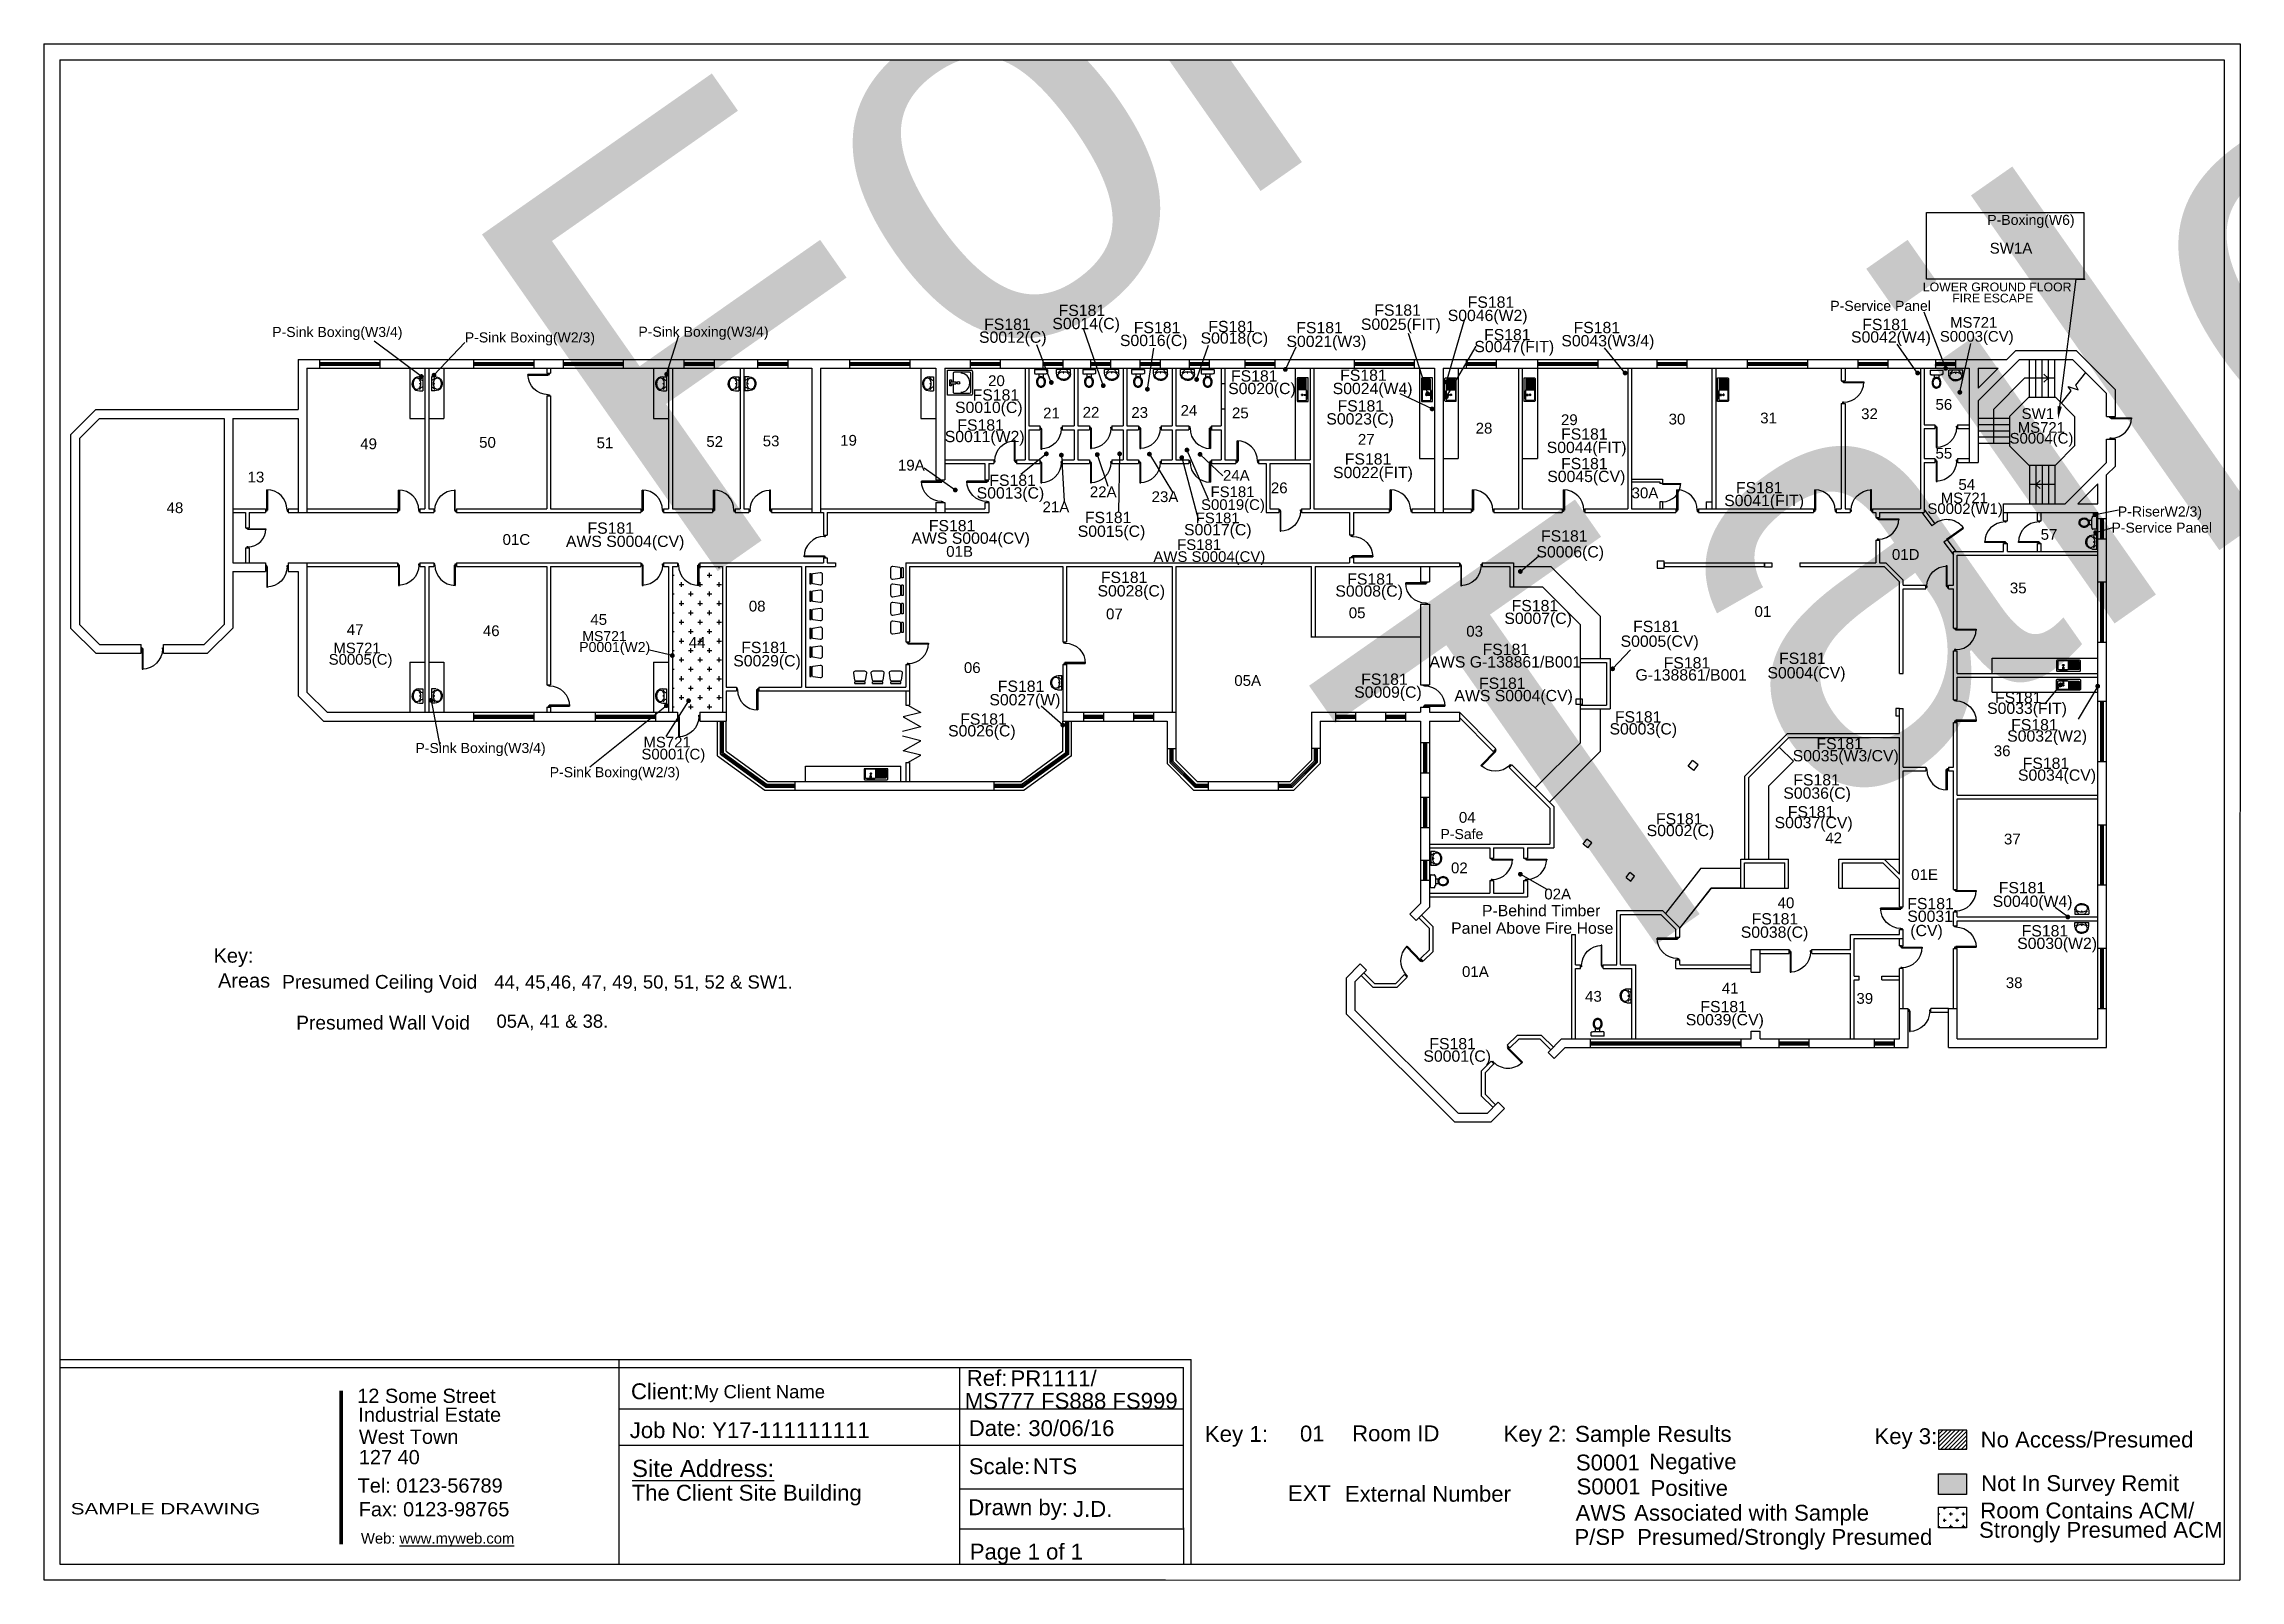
# Paper-space layout 'Ground' of a CAD drawing. Extents: x -1 to 415, y -2 to 289.
# The model-space entities are those that its viewports show. They can reach past a viewport. Long polylines and large blocks are cut down to what shows.
import ezdxf
from ezdxf import colors
from ezdxf.entities.mleader import LeaderData, LeaderLine
from ezdxf.math import Vec2, Vec3

# ---------------------------------------------------------------- set-up
doc = ezdxf.new("R2010")
doc.units = 0
doc.linetypes.add('Dash Style-1', pattern=[0.41664, 0.20828, -0.20836])
doc.linetypes.add('HIDDEN', pattern=[0.375, 0.25, -0.125])
doc.layers.get('0').update_dxf_attribs({"linetype": 'CONTINUOUS'})
for name, color, linetype in [('ACM Hatch', 6, 'CONTINUOUS'), ('BLD-PART', 7, 'CONTINUOUS'), ('BLD-STRUCT', 7, 'CONTINUOUS'), ('DOOR', 7, 'CONTINUOUS'), ('FURNITURE', 7, 'CONTINUOUS'), ('Items-Negative', 104, 'CONTINUOUS'), ('Items-Positive', 6, 'CONTINUOUS'), ('LINE_DRAWING', 7, 'CONTINUOUS'), ('Not in Remit', 253, 'CONTINUOUS'), ('ROOMS', 5, 'CONTINUOUS'), ('SAN-FIT', 7, 'CONTINUOUS'), ('Shield Logo', 7, 'CONTINUOUS'), ('Viewport', 11, 'CONTINUOUS')]:
    doc.layers.add(name, color=color, linetype=linetype)
doc.layers.get('Viewport').freeze()
doc.styles.add('BOX-TEXT', font='arial.ttf')
doc.styles.get("Standard").update_dxf_attribs({"font": 'arial.ttf'})

psp = doc.layouts.new('Ground')

# ---------------------------------------------------------------- texts
for s, height, p in [('Key:', 2.7, (31.33, 114.57)), ('Areas', 2.7, (32.17, 109.85)), ('Ref:', 3, (173.95, 34.45)), ('PR1111/', 3, (182.23, 34.38)), ('Client:', 3, (110.36, 31.93)), ('My Client Name', 2.5, (122.26, 32.11)), ('MS777 FS888 FS999', 3, (173.57, 30.12)), ('Job No: Y17-111111111', 3, (110.13, 24.57)), ('Date:', 3, (174.32, 24.96)), ('30/06/16', 3, (185.59, 24.95)), ('Key 1:', 3.031, (218.99, 23.85)), ('Key 2:', 3.031, (275.56, 23.87)), ('Sample Results', 3.031, (289.11, 23.84)), ('Key 3:', 3, (345.82, 23.43)), ('No Access/Presumed', 3, (365.92, 22.79)), ('Scale:', 3, (174.32, 17.74)), ('%%uSite Address:', 3.24, (110.56, 17.21)), ('NTS', 3, (186.46, 17.74)), ('Not In Survey Remit', 3, (366.01, 14.53)), ('Drawn by:', 3, (174.23, 9.97)), ('J.D.', 3, (194.06, 9.66)), ('Room Contains ACM/', 3, (365.85, 9.36)), ('AWS ', 3, (289.22, 8.93)), ('Associated with Sample', 3, (300.31, 8.93)), ('Strongly Presumed ACM', 3, (365.62, 5.7)), ('Page 1 of 1', 3, (174.51, 1.58))]:
    psp.add_text(s, height=height).set_placement(p)
at = {"color": 106}
for s, p in [('S0001', (289.28, 18.44)), ('Negative', (303.16, 18.64))]:
    psp.add_text(s, height=3, dxfattribs=at).set_placement(p)
at = {"color": 6}
for s, p in [('S0001', (289.4, 13.91)), ('Positive', (303.41, 13.62))]:
    psp.add_text(s, height=3, dxfattribs=at).set_placement(p)
at = {"color": 5}
psp.add_text('Web: %%Uwww.myweb.com', height=2, dxfattribs=at).set_placement((59.23, 4.59))
at = {"color": 40}
for s, p in [('P/SP', (289.01, 4.35)), ('Presumed/Strongly Presumed', (300.87, 4.35))]:
    psp.add_text(s, height=3, dxfattribs=at).set_placement(p)
at = {"insert": (110.49, 15.72), "char_height": 3, "attachment_point": 1}
psp.add_mtext_dynamic_manual_height_columns('The Client Site Building', width=62.1126, gutter_width=12.5, heights=[0], dxfattribs=at)
at = {"layer": 'Items-Positive', "color": 40}
for s, p in [('Presumed Ceiling Void', (44.3, 109.64)), ('Presumed Wall Void', (46.96, 101.92))]:
    psp.add_text(s, height=2.6, dxfattribs=at).set_placement(p)
at = {"layer": 'ROOMS'}
for s, p in [('01', (237.03, 23.93)), ('Room ID', (246.91, 23.97)), ('EXT', (234.75, 12.64)), ('External Number', (245.54, 12.52))]:
    psp.add_text(s, height=3, dxfattribs=at).set_placement(p)
at = {"layer": 'ROOMS', "char_height": 2.5, "attachment_point": 1}
for s, insert, width in [('44, 45,46, 47, 49, 50, 51, 52 & SW1. ', (84.47, 112.17), 127.2846), ('05A, 41 & 38.', (84.89, 104.75), 86.7972)]:
    psp.add_mtext(s, dxfattribs=dict(at, insert=insert, width=width))
at = {"layer": 'Shield Logo', "color": 219, "linetype": 'Continuous'}
for s, p in [('12 Some Street', (58.53, 31.22)), ('Industrial Estate', (58.73, 27.65)), ('West Town', (58.83, 23.48)), ('127 40', (58.83, 19.61)), ('Tel: 0123-56789', (58.6, 14.24)), ('Fax: 0123-98765', (58.82, 9.75))]:
    psp.add_text(s, height=2.7, dxfattribs=at).set_placement(p)
at = {"layer": 'Shield Logo', "color": 219, "linetype": 'Continuous', "insert": (4.27, 12.27), "char_height": 2.1562, "width": 59.7765, "attachment_point": 1, "line_spacing_factor": 0.48}
psp.add_mtext('{\\fMicrosoft Sans Serif|b0|i0|c0|p34;\\W1.3;SAMPLE DRAWING}', dxfattribs=at)

msp = doc.modelspace()

# ---------------------------------------------------------------- texts
at = {"color": 1, "char_height": 16368.56, "attachment_point": 1, "rotation": 34.99941}
for s, insert in [('For Demonstration Purposes Only', (-177433, -10763)), ('Tailor Made Software', (-143379, -27950))]:
    msp.add_mtext(s, dxfattribs=dict(at, insert=insert))
at = {"layer": 'BLD-PART', "insert": (-179579, -34396), "char_height": 0.2, "attachment_point": 1}
msp.add_mtext_dynamic_manual_height_columns('Existing Floor Plan', width=27323.49, gutter_width=1, heights=[0], dxfattribs=at)
at = {"layer": 'Items-Negative', "ltscale": 0.5}
for s, p in [('FS181', (-136641, -12608)), ('FS181', (-155898, -13487)), ('FS181', (-152932, -12935)), ('FS181', (-140359, -12925)), ('FS181', (-120928, -13497)), ('FS181', (-149937, -13620)), ('FS181', (-146969, -13578)), ('FS181', (-143467, -13623)), ('FS181', (-135989, -13904)), ('FS181', (-132425, -13619)), ('FS181', (-146067, -15546)), ('FS181', (-141720, -15516)), ('FS181', (-156357, -16303)), ('FS181', (-141824, -16739)), ('FS181', (-156965, -17501)), ('FS181', (-132922, -17858)), ('FS181', (-141535, -18851)), ('FS181', (-132922, -19036)), ('FS181', (-155690, -19699)), ('FS181', (-125958, -19995)), ('FS181', (-151887, -21182)), ('AWS S0004(CV)', (-172554, -22131)), ('FS181', (-171694, -21605)), ('AWS S0004(CV)', (-158793, -22004)), ('FS181', (-158101, -21508)), ('FS181', (-133720, -21916)), ('FS181', (-151250, -23566)), ('FS181', (-141438, -23632)), ('FS181', (-134891, -24691)), ('FS181', (-130055, -25521)), ('FS181', (-165572, -26356)), ('FS181', (-136049, -26435)), ('FS181', (-128836, -26969)), ('FS181', (-124241, -26787)), ('FS181', (-155354, -27902)), ('FS181', (-140883, -27620)), ('AWS S0004(CV)', (-137170, -28274)), ('FS181', (-136189, -27782)), ('FS181', (-115642, -28349)), ('FS181', (-156850, -29208)), ('FS181', (-130779, -29121)), ('FS181', (-122753, -30189)), ('FS181', (-114999, -29435)), ('FS181', (-114539, -30968)), ('FS181', (-123673, -31628)), ('FS181', (-129142, -33181)), ('FS181', (-123893, -32900)), ('FS181', (-115492, -35923)), ('FS181', (-125332, -37162)), ('FS181', (-119136, -36556)), ('FS181', (-114580, -37639)), ('FS181', (-127375, -40658)), ('FS181', (-138168, -42134))]:
    msp.add_text(s, height=450, dxfattribs=at).set_placement(p)
at = {"layer": 'Items-Negative', "ltscale": 0.5, "style": 'BOX-TEXT'}
for s, height, p in [('S0014(C)', 450, (-153183, -13459)), ('S0025(FIT)', 450, (-140894, -13487)), ('S0046(W2)', 450, (-137437, -13136)), ('MS721', 425, (-117431, -13402)), ('S0012(C)', 450, (-156103, -14002)), ('S0016(C)', 450, (-150491, -14132)), ('S0018(C)', 450, (-147279, -14036)), ('S0021(W3)', 450, (-143859, -14169)), ('S0047(FIT)', 450, (-136377, -14376)), ('S0043(W3/4)', 450, (-132912, -14144)), ('S0042(W4)', 450, (-121376, -13994)), ('S0003(CV)', 425, (-117838, -13957)), ('S0020(C)', 450, (-146180, -16045)), ('S0024(W4)', 450, (-142018, -16045)), ('S0010(C)', 450, (-157058, -16797)), ('S0011(W2)', 450, (-157467, -17957)), ('S0023(C)', 450, (-142272, -17256)), ('MS721', 425, (-114736, -17586)), ('S0044(FIT)', 450, (-133495, -18391)), ('S0004(C)', 425, (-115061, -18015)), ('S0022(FIT)', 450, (-142004, -19389)), ('S0045(CV)', 450, (-133473, -19546)), ('S0013(C)', 450, (-156196, -20203)), ('FS181', 425, (-146882, -20148)), ('S0041(FIT)', 450, (-126427, -20505)), ('MS721', 425, (-117803, -20391)), ('FS181', 425, (-147472, -21189)), ('S0019(C)', 425, (-147260, -20657)), ('S0002(W1)', 425, (-118333, -20817)), ('S0015(C)', 450, (-152171, -21729)), ('FS181', 425, (-148211, -22251)), ('S0017(C)', 450, (-147939, -21668)), ('AWS S0004(CV)', 425, (-149157, -22727)), ('S0006(C)', 450, (-133904, -22548)), ('S0028(C)', 450, (-151384, -24103)), ('S0008(C)', 450, (-141912, -24110)), ('S0007(C)', 450, (-135182, -25196)), ('MS721', 425, (-181812, -26367)), ('S0005(CV)', 450, (-130553, -26107)), ('S0005(C)', 425, (-182002, -26819)), ('S0029(C)', 450, (-165890, -26886)), ('AWS G-138861/B001', 450, (-138166, -26931)), ('G-138861/B001', 450, (-129961, -27449)), ('S0004(CV)', 450, (-124705, -27364)), ('S0027(W)', 450, (-155690, -28438)), ('S0009(C)', 450, (-141162, -28134)), ('S0033(FIT)', 450, (-115957, -28778)), ('MS721', 425, (-169464, -30114)), ('S0026(C)', 450, (-157334, -29675)), ('S0003(C)', 450, (-130994, -29598)), ('S0032(W2)', 450, (-115157, -29882)), ('S0001(C)', 425, (-169546, -30591)), ('S0035(W3/CV)', 450, (-123700, -30667)), ('S0034(CV)', 450, (-114728, -31438)), ('S0036(C)', 450, (-124073, -32155)), ('S0002(C)', 450, (-129514, -33644)), ('S0037(CV)', 450, (-124420, -33329)), ('S0031', 450, (-119135, -37060)), ('S0040(W4)', 450, (-115735, -36462)), ('S0038(C)', 450, (-125767, -37692)), ('(CV)', 450, (-119015, -37627)), ('S0030(W2)', 450, (-114759, -38139)), ('S0039(CV)', 450, (-127957, -41178)), ('S0001(C)', 450, (-138406, -42627))]:
    msp.add_text(s, height=height, dxfattribs=at).set_placement(p)
at = {"layer": 'Items-Negative', "color": 40, "ltscale": 0.5, "style": 'BOX-TEXT'}
for s, p in [('P-Behind Timber', (-136074, -36834)), ('Panel Above Fire Hose', (-137302, -37532))]:
    msp.add_text(s, height=450, dxfattribs=at).set_placement(p)
at = {"layer": 'Items-Positive', "color": 40, "ltscale": 0.5, "style": 'BOX-TEXT'}
for s, p in [('P-Boxing(W6)', (-115950, -9307)), ('P-Service Panel', (-122201, -12730)), ('P-Sink Boxing(W3/4)', (-184249, -13771)), ('P-Sink Boxing(W2/3)', (-176580, -13987)), ('P-Sink Boxing(W3/4)', (-169669, -13761)), ('P-RiserW2/3)', (-110751, -20919)), ('P-Service Panel', (-111006, -21562)), ('P0001(W2)', (-172023, -26314)), ('MS721', (-171901, -25880)), ('P-Sink Boxing(W3/4)', (-178547, -30336)), ('P-Sink Boxing(W2/3)', (-173200, -31298)), ('P-Safe', (-137727, -33761))]:
    msp.add_text(s, height=400, dxfattribs=at).set_placement(p)
at = {"layer": 'LINE_DRAWING', "ltscale": 0.5, "style": 'BOX-TEXT'}
for s, p in [('LOWER GROUND FLOOR', (-118517, -11954)), ('FIRE ESCAPE', (-117348, -12396))]:
    msp.add_text(s, height=350, dxfattribs=at).set_placement(p)
at = {"layer": 'ROOMS', "ltscale": 0.5, "style": 'BOX-TEXT'}
for s, p in [('SW1A', (-115854, -10450)), ('20', (-155741, -15725)), ('21', (-153551, -17014)), ('22', (-151976, -16984)), ('23', (-150038, -16991)), ('24', (-148076, -16909)), ('25', (-146030, -17009)), ('32', (-120973, -17041)), ('56', (-118012, -16669)), ('SW1', (-114585, -17036)), ('28', (-136326, -17616)), ('29', (-132928, -17278)), ('30', (-128641, -17255)), ('31', (-124993, -17210)), ('49', (-180745, -18237)), ('50', (-176010, -18181)), ('51', (-171332, -18200)), ('52', (-166962, -18148)), ('53', (-164716, -18125)), ('19', (-161632, -18099)), ('27', (-141015, -18060)), ('55', (-118012, -18613)), ('13', (-185233, -19561)), ('19A', (-159332, -19089)), ('24A', (-146389, -19497)), ('22A', (-151690, -20149)), ('23A', (-149230, -20343)), ('26', (-144480, -19992)), ('30A', (-130116, -20192)), ('54', (-117099, -19860)), ('48', (-188458, -20784)), ('21A', (-153574, -20749)), ('01C', (-175077, -22048)), ('57', (-113824, -21845)), ('01B', (-157409, -22522)), ('01D', (-119749, -22644)), ('35', (-115051, -23978)), ('08', (-165271, -24701)), ('01', (-125219, -24914)), ('47', (-181280, -25637)), ('46', (-175861, -25682)), ('45', (-171581, -25233)), ('07', (-151044, -25012)), ('05', (-141377, -24967)), ('03', (-136699, -25702)), ('44', (-167662, -26148)), ('06', (-156705, -27150)), ('05A', (-145937, -27663)), ('36', (-115690, -30462)), ('04', (-136993, -33112)), ('42', (-122401, -33931)), ('37', (-115287, -33975)), ('02', (-137307, -35124)), ('01E', (-118981, -35389)), ('02A', (-133591, -36164)), ('40', (-124300, -36513)), ('01A', (-136868, -39253)), ('38', (-115213, -39695)), ('43', (-131968, -40238)), ('41', (-126523, -39914)), ('39', (-121161, -40320))]:
    msp.add_text(s, height=429, dxfattribs=at).set_placement(p)

# ---------------------------------------------------------------- blocks, each defined once
blk = doc.blocks.new('DOORX')
for p, q in [((0, 0), (0.05, 0)), ((0.05, 0), (0.05, 0.9)), ((0.05, 0.9), (0.09, 0.9)), ((0.09, 0), (0.05, 0)), ((0.05, 0), (0.05, -0.05)), ((0.09, 0.9), (0.09, 0)), ((0.05, -0.05), (0, -0.05)), ((0.95, 0), (0.95, -0.05)), ((1, 0), (0.95, 0)), ((0.95, -0.05), (1, -0.05))]:
    blk.add_line(p, q)
blk.add_arc((0.05, 0), 0.9, 0, 90)
blk = doc.blocks.new('STANDARD')
blk.add_blockref('DOORX', (0.537, 0.256))
blk = doc.blocks.new('WHB2')
for p, q in [((-0.28, 0), (0.28, 0)), ((-0.28, -0.172), (-0.28, 0)), ((0.28, -0.137), (0.28, 0))]:
    blk.add_line(p, q)
blk.add_lwpolyline([(-0.001, -0.083, 0.068343), (-0.091, -0.095, 0.080514), (-0.162, -0.128, 0.107064), (-0.212, -0.181, 0.138337), (-0.228, -0.236, 0.138337), (-0.212, -0.292, 0.107064), (-0.162, -0.345, 0.080514), (-0.091, -0.377, 0.068343), (-0.001, -0.39, 0.068343), (0.089, -0.377, 0.080514), (0.16, -0.345, 0.107064), (0.21, -0.292, 0.138337), (0.226, -0.236, 0.138337), (0.21, -0.181, 0.107064), (0.16, -0.128, 0.080514), (0.089, -0.095, 0.068343)], format="xyb", close=True)
blk.add_circle((0, -0.116), 0.0142)
for centre, radius, start, end in [((-0.243, -0.009), 0.105, 292.86409, 4.73633), ((0.243, -0.009), 0.105, 175.26367, 247.13591), ((0, -0.154), 0.281, 183.5443, 3.59554), ((-0.154, -0.18), 0.0885, 123.01531, 148.84577), ((0.154, -0.18), 0.0885, 31.15423, 56.98469)]:
    blk.add_arc(centre, radius, start, end)
blk = doc.blocks.new('WC1')
for p, q in [((0, -0.24), (0, 0.24)), ((0.015, 0.255), (0.156, 0.255)), ((0.171, 0.24), (0.171, 0.213)), ((0.171, 0.213), (0.189, 0.176)), ((0.189, 0.176), (0.189, -0.176)), ((0.189, 0.088), (0.313, 0.088)), ((0.015, -0.255), (0.156, -0.255)), ((0.171, -0.213), (0.189, -0.176)), ((0.171, -0.24), (0.171, -0.213)), ((0.189, -0.088), (0.312, -0.088))]:
    blk.add_line(p, q)
for points in [[(0.496, -0.18, 0.084445), (0.579, -0.166, 0.091522), (0.646, -0.128, 0.103706), (0.696, -0.063, 0.134256), (0.708, -0.001, 0.114344), (0.692, 0.066, 0.103706), (0.646, 0.125, 0.091522), (0.579, 0.164, 0.084445), (0.496, 0.178, 0.084445), (0.414, 0.164, 0.091522), (0.347, 0.125, 0.103706), (0.3, 0.066, 0.114344), (0.285, -0.001, 0.114344), (0.3, -0.068, 0.103706), (0.347, -0.128, 0.091522), (0.414, -0.166, 0.084445)], [(0.496, -0.141, 0.084445), (0.566, -0.129, 0.091522), (0.62, -0.098, 0.103706), (0.661, -0.046, 0.138985), (0.668, -0.003, 0.117883), (0.657, 0.049, 0.103706), (0.62, 0.095, 0.091522), (0.566, 0.127, 0.084445), (0.496, 0.139, 0.084445), (0.427, 0.127, 0.091522), (0.372, 0.095, 0.103706), (0.335, 0.049, 0.114344), (0.324, -0.001, 0.114344), (0.335, -0.051, 0.103706), (0.372, -0.098, 0.091522), (0.427, -0.129, 0.084445)]]:
    blk.add_lwpolyline(points, format="xyb", close=True)
for centre, start, end in [((0.015, 0.24), 90, 180), ((0.156, 0.24), 360, 90), ((0.015, -0.24), 180, 270), ((0.156, -0.24), 270, 0)]:
    blk.add_arc(centre, 0.0147, start, end)
blk = doc.blocks.new('WHB1')
for p, q in [((0, -0.5), (0, 0.5)), ((0, 0.5), (0.95, 0.5)), ((0.091, -0.123), (0.091, 0.123)), ((0.091, 0.123), (0.161, 0.123)), ((0.109, 0.04), (0.327, 0.04)), ((0.161, 0.123), (0.161, 0.04)), ((0.227, 0.368), (0.227, 0.04)), ((0.88, 0.418), (0.277, 0.418)), ((0.93, -0.368), (0.93, 0.368)), ((1, 0.45), (1, -0.45)), ((0.95, -0.5), (0, -0.5)), ((0.161, -0.123), (0.091, -0.123)), ((0.109, -0.04), (0.327, -0.04)), ((0.161, -0.04), (0.161, -0.123))]:
    blk.add_line(p, q)
blk.add_lwpolyline([(0.109, 0.04), (0.109, -0.04)])
for points in [[(0.53, -0.378, 0.414214), (0.89, -0.018), (0.89, 0.018, 0.414214), (0.53, 0.378)], [(0.227, -0.04), (0.227, -0.368, 0.414214), (0.277, -0.418), (0.88, -0.418), (0.88, -0.418, 0.414214)]]:
    blk.add_lwpolyline(points, format="xyb")
blk.add_circle((0.434, 0), 0.0517)
for centre, radius, start, end in [((0.277, 0.368), 0.05, 90, 180), ((0.302, 0), 0.047, 301.674, 58.326), ((0.88, 0.368), 0.05, 0, 90), ((0.95, 0.45), 0.05, 360, 90), ((0.88, -0.368), 0.05, 270, 360), ((0.95, -0.45), 0.05, 270, 360)]:
    blk.add_arc(centre, radius, start, end)
blk = doc.blocks.new('SINKRH')
for p, q in [((0, 0.469), (0, -0.469)), ((0.114, 0.364), (0.039, 0.364)), ((0.039, 0.364), (0.039, 0.064)), ((0.039, 0.064), (0.114, 0.064)), ((0.969, 0.5), (0.05, 0.5)), ((0.052, 0.195), (0.052, 0.242)), ((0.052, 0.242), (0.362, 0.242)), ((0.362, 0.195), (0.052, 0.195)), ((0.114, 0.242), (0.114, 0.364)), ((0.114, 0.064), (0.114, 0.195)), ((0.153, 0.432), (0.15, 0.422)), ((0.15, 0.422), (0.151, 0.419)), ((0.15, 0.195), (0.15, 0.031)), ((0.151, 0.419), (0.151, 0.242)), ((0.2, 0.45), (0.18, 0.448)), ((0.185, 0.001), (0.185, -0.419)), ((0.9, 0.45), (0.2, 0.45)), ((0.5, 0.217), (0.503, 0.229)), ((0.503, 0.205), (0.5, 0.217)), ((0.554, 0.183), (0.532, 0.186)), ((0.534, 0.249), (0.554, 0.251)), ((0.554, 0.251), (0.575, 0.248)), ((0.575, 0.186), (0.554, 0.183)), ((0.604, 0.229), (0.608, 0.217)), ((0.608, 0.217), (0.604, 0.205)), ((0.912, -0.419), (0.912, 0)), ((0.95, 0.031), (0.95, 0.419)), ((1, -0.469), (1, 0.469)), ((0.05, -0.5), (0.95, -0.5)), ((0.2, 0), (0.9, 0)), ((0.235, -0.45), (0.862, -0.45)), ((0.25, -0.45), (0.25, 0)), ((0.35, -0.45), (0.35, 0)), ((0.45, -0.45), (0.45, 0)), ((0.55, -0.45), (0.55, 0)), ((0.65, -0.45), (0.65, 0)), ((0.75, -0.45), (0.75, 0)), ((0.85, -0.45), (0.85, 0))]:
    blk.add_line(p, q)
for centre, radius, start, end in [((0.048, 0.448), 0.0522, 87.70731, 156.59507), ((0.198, 0.052), 0.0521, 203.49901, 272.49022), ((0.182, 0.41), 0.0364, 119.36759, 143.64381), ((0.193, 0.391), 0.058, 103.12073, 119.36759), ((0.362, 0.219), 0.0233, 270, 90), ((0.537, 0.207), 0.0403, 122.00538, 146.4659), ((0.537, 0.227), 0.0403, 213.5341, 237.99462), ((0.551, 0.185), 0.0663, 104.51428, 122.00538), ((0.547, 0.244), 0.0596, 237.99462, 255.48572), ((0.561, 0.19), 0.0596, 57.99462, 75.48572), ((0.561, 0.244), 0.0596, 284.51428, 302.00538), ((0.571, 0.207), 0.0403, 33.5341, 57.99462), ((0.571, 0.227), 0.0403, 302.00538, 326.4659), ((0.902, 0.398), 0.0521, 23.49901, 92.49022), ((0.902, 0.052), 0.0521, 267.50978, 336.50099), ((0.969, 0.469), 0.0313, 360, 90), ((0.048, -0.448), 0.0519, 203.59362, 272.68816), ((0.233, -0.398), 0.0521, 203.49901, 272.49022), ((0.864, -0.398), 0.0521, 267.50978, 336.50099), ((0.952, -0.448), 0.0521, 267.50978, 336.50099)]:
    blk.add_arc(centre, radius, start, end)
blk = doc.blocks.new('SECRETRY')
for p, q in [((-0.5, 0.203), (-0.438, 0.203)), ((-0.5, -0.203), (-0.5, 0.203)), ((-0.438, 0.203), (-0.438, -0.203)), ((-0.406, 0.162), (-0.406, -0.162)), ((-0.09, 0.253), (-0.367, 0.209)), ((0, -0.176), (0, 0.176)), ((-0.5, -0.203), (-0.438, -0.203)), ((-0.367, -0.209), (-0.09, -0.253))]:
    blk.add_line(p, q)
for centre, radius, start, end in [((-0.359, 0.162), 0.0469, 99.11023, 180), ((-0.078, 0.176), 0.0781, 0, 99.11023), ((-0.359, -0.162), 0.0469, 180, 260.88977), ((-0.078, -0.176), 0.0781, 260.88977, 0)]:
    blk.add_arc(centre, radius, start, end)

# ---------------------------------------------------------------- hatches: boundary and pattern name
at = {"layer": 'ACM Hatch', "linetype": 'HIDDEN'}
h = msp.add_hatch(dxfattribs=at)
h.set_pattern_fill('CROSS', color=6, scale=1500)
h.set_pattern_definition([(0, (-111425.1, 2249.32), (375, 375), [187.5, -562.5]), (90, (-111331.37, 2155.57), (-375, 375), [187.5, -562.5])])
h.paths.add_polyline_path([(-166316, -22914), (-167261, -22914), (-167261, -23660), (-167297, -23660), (-167297, -23659, -0.378593), (-168069, -22914), (-168316, -22914), (-168316, -28714), (-167965, -28714), (-167695, -28293, -0.255687), (-167717, -28253, -1), (-167622, -28253, -0.592753), (-167695, -28293), (-167965, -28714), (-166316, -28714)])
h.paths.add_polyline_path([(-172154, -26563), (-169065, -26563), (-169065, -25776), (-172154, -25776)], flags=9)
h.paths.add_polyline_path([(-167770, -26255), (-166889, -26255), (-166889, -25612), (-167770, -25612)], flags=24)

# ---------------------------------------------------------------- linework, layer by layer
at = {"layer": 'BLD-PART'}
for p, q in [((-178166, -15014), (-178166, -20614)), ((-178016, -15014), (-178016, -20614)), ((-173316, -15014), (-173316, -15214)), ((-173316, -15214), (-173166, -15214)), ((-173166, -15014), (-173166, -15214)), ((-168466, -15014), (-168466, -20614)), ((-168316, -15014), (-168316, -20614)), ((-165616, -15014), (-165616, -20614)), ((-165466, -15014), (-165466, -20614)), ((-154266, -15014), (-154266, -18664)), ((-154116, -15014), (-154116, -17314)), ((-152316, -15014), (-152316, -17314)), ((-152166, -15014), (-152166, -17314)), ((-150366, -15014), (-150366, -17314)), ((-150216, -15014), (-150216, -17314)), ((-148416, -15014), (-148416, -17314)), ((-148266, -15014), (-148266, -17314)), ((-146466, -15014), (-146466, -17314)), ((-146466, -15627), (-146316, -15627)), ((-146316, -15014), (-146316, -18664)), ((-142916, -15014), (-142916, -18664)), ((-142766, -15014), (-142766, -20614)), ((-134616, -15014), (-134616, -20614)), ((-134466, -15014), (-134466, -20614)), ((-130266, -15014), (-130266, -20614)), ((-130116, -15014), (-130116, -20614)), ((-126916, -15014), (-126916, -20614)), ((-126766, -15014), (-126766, -20614)), ((-121766, -15014), (-121766, -15514)), ((-121766, -15514), (-121616, -15514)), ((-121616, -15014), (-121616, -15514)), ((-118616, -15014), (-118616, -20614)), ((-118616, -15014), (-118616, -20614)), ((-118466, -15014), (-118466, -17264)), ((-118466, -15014), (-118466, -17264)), ((-173316, -16114), (-173166, -16114)), ((-173316, -16114), (-173316, -20614)), ((-173166, -16114), (-173166, -20614)), ((-121766, -16414), (-121616, -16414)), ((-121766, -16414), (-121766, -20614)), ((-121616, -16414), (-121616, -20614)), ((-154116, -17314), (-153687, -17314)), ((-154116, -17464), (-153687, -17464)), ((-154116, -17464), (-154116, -18664)), ((-153687, -17314), (-153687, -17464)), ((-152787, -17314), (-152787, -17464)), ((-152787, -17314), (-152316, -17314)), ((-152787, -17464), (-152316, -17464)), ((-152316, -17464), (-152316, -18664)), ((-152166, -17314), (-151707, -17314)), ((-152166, -17464), (-151707, -17464)), ((-152166, -17464), (-152166, -18664)), ((-151707, -17314), (-151707, -17464)), ((-150807, -17314), (-150807, -17464)), ((-150807, -17314), (-150366, -17314)), ((-150807, -17464), (-150366, -17464)), ((-150366, -17464), (-150366, -18664)), ((-150216, -17314), (-149746, -17314)), ((-150216, -17464), (-149746, -17464)), ((-150216, -17464), (-150216, -18664)), ((-149746, -17314), (-149746, -17464)), ((-148846, -17314), (-148846, -17464)), ((-148846, -17314), (-148416, -17314)), ((-148846, -17464), (-148416, -17464)), ((-148416, -17464), (-148416, -18664)), ((-148266, -17314), (-147746, -17314)), ((-148266, -17464), (-147746, -17464)), ((-148266, -17464), (-148266, -18664)), ((-147746, -17314), (-147746, -17464)), ((-146846, -17314), (-146846, -17464)), ((-146846, -17314), (-146466, -17314)), ((-146846, -17464), (-146466, -17464)), ((-146466, -16627), (-146316, -16627)), ((-146466, -17464), (-146466, -18664)), ((-118466, -17264), (-118032, -17264)), ((-118466, -17264), (-118032, -17264)), ((-118466, -17414), (-118032, -17414)), ((-118466, -17414), (-118466, -18614)), ((-118466, -17414), (-118032, -17414)), ((-118466, -17414), (-118466, -18614)), ((-118032, -17264), (-118032, -17414)), ((-118032, -17264), (-118032, -17414)), ((-117132, -17264), (-117132, -17414)), ((-117132, -17264), (-116666, -17264)), ((-117132, -17264), (-117132, -17414)), ((-117132, -17264), (-116666, -17264)), ((-117132, -17414), (-116666, -17414)), ((-117132, -17414), (-116666, -17414)), ((-157466, -18664), (-155516, -18664)), ((-157466, -18814), (-155866, -18814)), ((-155866, -18814), (-155866, -19464)), ((-155716, -18814), (-155716, -19464)), ((-155716, -18814), (-155516, -18814)), ((-155516, -18664), (-155516, -18814)), ((-154616, -18664), (-154616, -18814)), ((-154616, -18664), (-154266, -18664)), ((-154616, -18814), (-154116, -18814)), ((-154116, -18664), (-153687, -18664)), ((-154116, -18814), (-153687, -18814)), ((-153687, -18664), (-153687, -18814)), ((-152787, -18664), (-152316, -18664)), ((-152787, -18664), (-152787, -18814)), ((-152787, -18814), (-151707, -18814)), ((-152166, -18664), (-151707, -18664)), ((-151707, -18664), (-151707, -18814)), ((-150807, -18664), (-150366, -18664)), ((-150807, -18664), (-150807, -18814)), ((-150807, -18814), (-149746, -18814)), ((-150216, -18664), (-149746, -18664)), ((-149746, -18664), (-149746, -18814)), ((-148846, -18664), (-148416, -18664)), ((-148846, -18664), (-148846, -18814)), ((-148846, -18814), (-147746, -18814)), ((-148266, -18664), (-147746, -18664)), ((-147746, -18664), (-147746, -18814)), ((-146846, -18664), (-146466, -18664)), ((-146846, -18664), (-146846, -18814)), ((-146846, -18814), (-145871, -18814)), ((-146316, -18664), (-145871, -18664)), ((-145871, -18664), (-145871, -18814)), ((-144971, -18664), (-144971, -18814)), ((-144971, -18664), (-142916, -18664)), ((-144971, -18814), (-144666, -18814)), ((-144666, -18814), (-144666, -20764)), ((-144516, -18814), (-144516, -20614)), ((-144516, -18814), (-142916, -18814)), ((-142916, -18814), (-142916, -20614)), ((-118466, -18614), (-118032, -18614)), ((-118466, -18614), (-118032, -18614)), ((-118466, -18764), (-118032, -18764)), ((-118466, -18764), (-118466, -20764)), ((-118466, -18764), (-118032, -18764)), ((-118466, -18764), (-118466, -20764)), ((-118032, -18614), (-118032, -18764)), ((-118032, -18614), (-118032, -18764)), ((-117132, -18614), (-116666, -18614)), ((-117132, -18614), (-117132, -18764)), ((-117132, -18614), (-116666, -18614)), ((-117132, -18614), (-117132, -18764)), ((-117132, -18764), (-116666, -18764)), ((-117132, -18764), (-116666, -18764)), ((-155866, -19464), (-155716, -19464)), ((-130116, -19431), (-129991, -19431)), ((-130116, -19531), (-129991, -19531)), ((-129991, -19431), (-128885, -19431)), ((-129991, -19531), (-128985, -19531)), ((-128985, -19531), (-128985, -19606)), ((-128885, -19606), (-128985, -19606)), ((-128885, -19431), (-128885, -19606)), ((-185816, -20614), (-184516, -20614)), ((-185816, -20764), (-185316, -20764)), ((-185316, -20764), (-185316, -21364)), ((-185166, -20764), (-185166, -21364)), ((-185166, -20764), (-184516, -20764)), ((-184516, -20614), (-184516, -20764)), ((-183616, -20614), (-183616, -20764)), ((-183616, -20614), (-183216, -20614)), ((-183616, -20764), (-183216, -20764)), ((-182866, -20614), (-179266, -20614)), ((-182866, -20764), (-179266, -20764)), ((-179266, -20614), (-179266, -20764)), ((-178366, -20614), (-178366, -20764)), ((-178366, -20614), (-178166, -20614)), ((-178366, -20764), (-177816, -20764)), ((-178016, -20614), (-177816, -20614)), ((-177816, -20614), (-177816, -20764)), ((-176916, -20614), (-176916, -20764)), ((-176916, -20614), (-173316, -20614)), ((-176916, -20764), (-169566, -20764)), ((-173166, -20614), (-169566, -20614)), ((-169566, -20614), (-169566, -20764)), ((-168666, -20614), (-168666, -20764)), ((-168666, -20614), (-168466, -20614)), ((-168666, -20764), (-166716, -20764)), ((-168316, -20614), (-166716, -20614)), ((-166716, -20614), (-166716, -20764)), ((-165816, -20614), (-165816, -20764)), ((-165816, -20614), (-165616, -20614)), ((-165816, -20764), (-165266, -20764)), ((-165466, -20614), (-165266, -20614)), ((-165266, -20614), (-165266, -20764)), ((-164366, -20614), (-164366, -20764)), ((-164366, -20614), (-162766, -20614)), ((-164366, -20764), (-162766, -20764)), ((-162416, -20614), (-157816, -20614)), ((-162416, -20764), (-162299, -20764)), ((-162299, -20764), (-162299, -21664)), ((-162149, -20764), (-162149, -21664)), ((-162149, -20764), (-157816, -20764)), ((-157466, -20614), (-155866, -20614)), ((-157466, -20764), (-155716, -20764)), ((-155866, -20364), (-155716, -20364)), ((-155866, -20364), (-155866, -20614)), ((-155716, -20364), (-155716, -20764)), ((-144666, -20764), (-144158, -20764)), ((-144516, -20614), (-144158, -20614)), ((-144158, -20614), (-144158, -20764)), ((-143258, -20614), (-143258, -20764)), ((-143258, -20614), (-142916, -20614)), ((-143258, -20764), (-141345, -20764)), ((-142766, -20614), (-139766, -20614)), ((-141345, -20764), (-141345, -21664)), ((-141195, -20764), (-141195, -21664)), ((-141195, -20764), (-139766, -20764)), ((-139766, -20614), (-139766, -20764)), ((-138866, -20614), (-138866, -20764)), ((-138866, -20614), (-137966, -20614)), ((-138866, -20764), (-137966, -20764)), ((-137616, -20614), (-136500, -20614)), ((-137616, -20764), (-136500, -20764)), ((-136500, -20614), (-136500, -20764)), ((-135600, -20614), (-135600, -20764)), ((-135600, -20614), (-134616, -20614)), ((-135600, -20764), (-132874, -20764)), ((-134466, -20614), (-132874, -20614)), ((-132874, -20614), (-132874, -20764)), ((-131974, -20614), (-131974, -20764)), ((-131974, -20614), (-130266, -20614)), ((-131974, -20764), (-128352, -20764)), ((-130116, -20614), (-128352, -20614)), ((-128985, -20331), (-128985, -20614)), ((-128885, -20331), (-128985, -20331)), ((-128885, -20331), (-128885, -20614)), ((-128352, -20614), (-128352, -20764)), ((-127452, -20614), (-122866, -20614)), ((-127452, -20668), (-127452, -20614)), ((-127452, -20614), (-127452, -20764)), ((-127452, -20764), (-122866, -20764)), ((-127145, -20337), (-127145, -20614)), ((-127145, -20337), (-126916, -20337)), ((-122866, -20614), (-122866, -20764)), ((-121966, -20614), (-121966, -20764)), ((-121966, -20614), (-121766, -20614)), ((-121966, -20764), (-121416, -20764)), ((-121616, -20614), (-121416, -20614)), ((-121416, -20614), (-121416, -20764)), ((-121416, -20614), (-121416, -20764)), ((-120516, -20614), (-120516, -20764)), ((-120516, -20614), (-118616, -20614)), ((-120516, -20614), (-120516, -20764)), ((-120516, -20614), (-118616, -20614)), ((-120516, -20764), (-120386, -20764)), ((-120516, -20764), (-120386, -20764)), ((-120386, -20764), (-120386, -20964)), ((-120386, -20764), (-120386, -20964)), ((-120386, -20964), (-120236, -20964)), ((-120386, -20964), (-120236, -20964)), ((-120236, -20764), (-120236, -20964)), ((-120236, -20764), (-118466, -20764)), ((-120236, -20764), (-120236, -20964)), ((-120236, -20764), (-118466, -20764)), ((-118560, -20764), (-118163, -21292)), ((-118560, -20764), (-118163, -21292)), ((-118466, -20639), (-118040, -21205)), ((-118466, -20639), (-118040, -21205)), ((-115300, -21090), (-115300, -20764)), ((-115300, -21090), (-115300, -20764)), ((-115150, -21090), (-115150, -20764)), ((-115150, -21090), (-115150, -20764)), ((-113950, -21090), (-113950, -20764)), ((-113800, -21090), (-113800, -20764)), ((-185316, -21364), (-185166, -21364)), ((-162299, -21664), (-162149, -21664)), ((-141195, -21664), (-141345, -21664)), ((-120386, -21864), (-120236, -21864)), ((-120386, -21864), (-120386, -22764)), ((-120386, -21864), (-120236, -21864)), ((-120386, -21864), (-120386, -22764)), ((-120236, -21864), (-120236, -22764)), ((-120236, -21864), (-120236, -22764)), ((-118040, -21205), (-118163, -21292)), ((-118040, -21205), (-118163, -21292)), ((-117553, -21853), (-117676, -21939)), ((-117553, -21853), (-117676, -21939)), ((-117553, -21853), (-117206, -22314)), ((-117553, -21853), (-117206, -22314)), ((-115300, -21090), (-115150, -21090)), ((-115300, -21090), (-115150, -21090)), ((-113950, -21090), (-113800, -21090)), ((-185316, -22164), (-185316, -22764)), ((-185316, -22164), (-185166, -22164)), ((-185166, -22164), (-185166, -22764)), ((-162299, -22564), (-162149, -22564)), ((-162299, -22564), (-162299, -22764)), ((-162149, -22564), (-162149, -22764)), ((-141195, -22564), (-141345, -22564)), ((-141345, -22564), (-141345, -22764)), ((-141195, -22564), (-141195, -22764)), ((-117676, -21939), (-117300, -22439)), ((-117676, -21939), (-117300, -22439)), ((-117300, -22314), (-115300, -22314)), ((-117300, -23652), (-117300, -22314)), ((-117300, -22314), (-115300, -22314)), ((-117150, -22464), (-111550, -22464)), ((-117150, -25364), (-117150, -22464)), ((-117150, -22464), (-111550, -22464)), ((-115300, -22314), (-115300, -21990)), ((-115300, -21990), (-115150, -21990)), ((-115300, -22314), (-115300, -21990)), ((-115300, -21990), (-115150, -21990)), ((-115150, -22314), (-115150, -21990)), ((-115150, -22314), (-115150, -21990)), ((-115150, -22314), (-113950, -22314)), ((-115150, -22314), (-113950, -22314)), ((-113950, -22314), (-113950, -21990)), ((-113950, -21990), (-113800, -21990)), ((-113950, -22314), (-111550, -22314)), ((-113800, -22314), (-113800, -21990)), ((-113800, -22314), (-111550, -22314)), ((-182866, -22764), (-179266, -22764)), ((-182866, -22914), (-179266, -22914)), ((-179266, -22764), (-179266, -22914)), ((-178366, -22764), (-178366, -22914)), ((-178366, -22764), (-177816, -22764)), ((-178366, -22914), (-178166, -22914)), ((-178166, -22914), (-178166, -28714)), ((-178016, -22914), (-178016, -28714)), ((-178016, -22914), (-177816, -22914)), ((-177816, -22764), (-177816, -22914)), ((-176916, -22764), (-176916, -22914)), ((-176916, -22764), (-169566, -22764)), ((-176916, -22914), (-173316, -22914)), ((-173316, -22914), (-173316, -27614)), ((-173166, -22914), (-173166, -27614)), ((-173166, -22914), (-169566, -22914)), ((-169566, -22764), (-169566, -22914)), ((-168666, -22764), (-168666, -22914)), ((-168666, -22764), (-168116, -22764)), ((-168666, -22914), (-168466, -22914)), ((-168466, -22914), (-168466, -28714)), ((-168316, -22914), (-168316, -28714)), ((-168316, -22914), (-168116, -22914)), ((-168116, -22764), (-168116, -22914)), ((-167216, -22764), (-167216, -22914)), ((-167216, -22764), (-162299, -22764)), ((-167216, -22914), (-166316, -22914)), ((-166316, -22914), (-166316, -28714)), ((-166166, -22914), (-166166, -27714)), ((-166166, -22914), (-163166, -22914)), ((-163166, -22914), (-163166, -27714)), ((-163016, -22914), (-163016, -27714)), ((-163016, -22914), (-161816, -22914)), ((-162149, -22764), (-161816, -22764)), ((-161816, -22764), (-161816, -22914)), ((-159016, -22764), (-159016, -25914)), ((-159016, -22764), (-141345, -22764)), ((-158866, -22914), (-158866, -25914)), ((-158866, -22914), (-152766, -22914)), ((-152766, -22914), (-152766, -25914)), ((-152616, -22914), (-152616, -25914)), ((-152616, -22914), (-148416, -22914)), ((-148416, -22914), (-148416, -28714)), ((-148266, -22914), (-148266, -28714)), ((-148266, -22914), (-142866, -22914)), ((-142866, -25739), (-142866, -22914)), ((-142716, -22914), (-142716, -25714)), ((-142716, -22914), (-136966, -22914)), ((-141195, -22764), (-136966, -22764)), ((-136966, -22764), (-136966, -22914)), ((-136066, -22764), (-136066, -22914)), ((-136066, -22764), (-134816, -22764)), ((-136066, -22914), (-134966, -22914)), ((-134966, -22914), (-134966, -23714)), ((-134816, -22764), (-134816, -23714)), ((-128816, -22764), (-128816, -22914)), ((-128816, -22764), (-124816, -22764)), ((-128816, -22914), (-124816, -22914)), ((-123416, -22764), (-123416, -22914)), ((-123416, -22764), (-120386, -22764)), ((-123416, -22914), (-120050, -22914)), ((-120236, -22764), (-119988, -22764)), ((-120236, -22764), (-119988, -22764)), ((-120050, -22914), (-119450, -23514)), ((-119988, -22764), (-119300, -23452)), ((-119450, -27164), (-119450, -23514)), ((-119300, -23652), (-119300, -23452)), ((-134966, -23714), (-134816, -23714)), ((-119300, -23652), (-118400, -23652)), ((-119300, -27164), (-119300, -23802)), ((-119300, -23802), (-118400, -23802)), ((-118400, -23802), (-118400, -23652)), ((-117500, -23802), (-117500, -23652)), ((-117500, -23652), (-117300, -23652)), ((-117500, -23802), (-117300, -23802)), ((-117300, -25364), (-117300, -23802)), ((-159016, -25914), (-158866, -25914)), ((-152766, -25914), (-152616, -25914)), ((-142841, -25714), (-138516, -25714)), ((-117300, -25364), (-117150, -25364)), ((-159016, -26814), (-158866, -26814)), ((-159016, -26814), (-159016, -27714)), ((-158866, -26814), (-158866, -27864)), ((-152766, -26814), (-152616, -26814)), ((-152766, -26814), (-152766, -28714)), ((-152616, -26814), (-152616, -28714)), ((-132166, -26576), (-130966, -26576)), ((-132166, -26576), (-132166, -28576)), ((-132166, -26726), (-131116, -26726)), ((-131116, -26726), (-131116, -28426)), ((-130966, -26576), (-130966, -28576)), ((-117300, -28214), (-117300, -26264)), ((-117300, -26264), (-117150, -26264)), ((-117150, -27164), (-117150, -26264)), ((-173316, -27614), (-173166, -27614)), ((-166166, -27714), (-165766, -27714)), ((-166166, -27864), (-165766, -27864)), ((-166166, -27864), (-166166, -28714)), ((-165766, -27714), (-165766, -27864)), ((-164866, -27714), (-164866, -27864)), ((-164866, -27714), (-163166, -27714)), ((-164866, -27864), (-163016, -27864)), ((-163016, -27714), (-161216, -27714)), ((-163016, -27864), (-161216, -27864)), ((-161216, -27714), (-159016, -27714)), ((-161216, -27864), (-158866, -27864)), ((-159016, -27864), (-159016, -28426)), ((-158866, -27864), (-158866, -28426)), ((-119450, -27164), (-119300, -27164)), ((-117150, -27164), (-111550, -27164)), ((-117150, -27314), (-111550, -27314)), ((-117150, -28214), (-117150, -27314)), ((-173316, -28514), (-173166, -28514)), ((-173316, -28514), (-173316, -28714)), ((-173166, -28514), (-173166, -28714)), ((-158421, -28722), (-159122, -28894)), ((-159016, -28426), (-158866, -28426)), ((-158941, -28426), (-158421, -28722)), ((-136966, -28714), (-135517, -30163)), ((-132166, -28426), (-131116, -28426)), ((-132166, -28576), (-130966, -28576)), ((-119450, -28564), (-119300, -28564)), ((-119450, -29564), (-119450, -28564)), ((-119300, -30892), (-119300, -28564)), ((-117300, -28214), (-117150, -28214)), ((-158426, -29295), (-159144, -29472)), ((-158426, -29845), (-159144, -29668)), ((-159122, -28894), (-158426, -29295)), ((-136966, -28926), (-135623, -30269)), ((-123912, -29564), (-125600, -31252)), ((-123850, -29714), (-125450, -31314)), ((-123912, -29564), (-119450, -29564)), ((-123850, -29714), (-119450, -29714)), ((-119450, -35164), (-119450, -29714)), ((-117300, -29114), (-117150, -29114)), ((-117300, -30892), (-117300, -29114)), ((-117150, -32014), (-117150, -29114)), ((-159122, -30246), (-158426, -29845)), ((-158420, -30418), (-159122, -30246)), ((-158941, -30714), (-158420, -30418)), ((-135517, -30163), (-135623, -30269)), ((-159016, -30714), (-158866, -30714)), ((-159016, -30714), (-159016, -31464)), ((-158866, -30714), (-158866, -31464)), ((-134881, -30800), (-134987, -30906)), ((-134987, -30906), (-133366, -32526)), ((-134881, -30800), (-133216, -32464)), ((-125600, -34564), (-125600, -31252)), ((-125450, -34564), (-125450, -31314)), ((-119300, -30892), (-118400, -30892)), ((-119300, -35314), (-119300, -31042)), ((-119300, -31042), (-118400, -31042)), ((-118400, -30892), (-118400, -31042)), ((-117500, -30892), (-117300, -30892)), ((-117500, -30892), (-117500, -31042)), ((-117500, -31042), (-117300, -31042)), ((-117300, -35764), (-117300, -31042)), ((-117150, -32014), (-111550, -32014)), ((-117150, -32164), (-111550, -32164)), ((-117150, -35764), (-117150, -32164)), ((-133366, -32526), (-133366, -33966)), ((-133216, -32464), (-133216, -34116)), ((-138166, -33966), (-133366, -33966)), ((-138166, -34116), (-135766, -34116)), ((-135766, -34116), (-135766, -34516)), ((-135766, -34516), (-135616, -34516)), ((-135616, -34116), (-135616, -34516)), ((-135616, -34116), (-134416, -34116)), ((-134416, -34116), (-134416, -34516)), ((-134416, -34516), (-134266, -34516)), ((-134266, -34116), (-134266, -34516)), ((-134266, -34116), (-133216, -34116)), ((-125762, -34564), (-123862, -34564)), ((-125762, -35714), (-125762, -34564)), ((-125612, -34714), (-124012, -34714)), ((-125612, -35714), (-125612, -34714)), ((-124012, -35714), (-124012, -34714)), ((-123862, -35714), (-123862, -34564)), ((-121862, -35714), (-121862, -34564)), ((-121862, -34564), (-120050, -34564)), ((-121712, -35714), (-121712, -34714)), ((-121712, -34714), (-120112, -34714)), ((-120112, -34714), (-119450, -35376)), ((-120050, -34564), (-119450, -35164)), ((-135766, -35416), (-135616, -35416)), ((-135766, -35416), (-135766, -35916)), ((-135616, -35416), (-135616, -35916)), ((-134416, -35416), (-134416, -35916)), ((-134416, -35416), (-134266, -35416)), ((-134266, -35416), (-134266, -36066)), ((-126941, -35714), (-128200, -37300)), ((-125762, -35714), (-126941, -35714)), ((-125762, -35714), (-125612, -35714)), ((-124012, -35714), (-123862, -35714)), ((-121862, -35714), (-121712, -35714)), ((-119450, -36464), (-119450, -35376)), ((-119300, -36464), (-119300, -35314)), ((-117300, -35764), (-117150, -35764)), ((-138166, -35916), (-135766, -35916)), ((-138166, -36066), (-134266, -36066)), ((-135616, -35916), (-134416, -35916)), ((-130700, -38762), (-130700, -36612)), ((-130700, -36612), (-128888, -36612)), ((-128888, -36612), (-128200, -37300)), ((-119450, -36464), (-119300, -36464)), ((-117300, -36664), (-117150, -36664)), ((-117300, -37214), (-117300, -36664)), ((-117150, -36864), (-117150, -36664)), ((-132500, -41714), (-132500, -37564)), ((-132500, -37564), (-132350, -37564)), ((-132350, -38764), (-132350, -37564)), ((-130550, -38762), (-130550, -36762)), ((-130550, -36762), (-128950, -36762)), ((-128950, -36762), (-128350, -37362)), ((-128350, -37664), (-128350, -37362)), ((-128350, -37664), (-128350, -37548)), ((-128200, -37664), (-128200, -37300)), ((-121400, -37564), (-119450, -37564)), ((-121400, -38164), (-121400, -37564)), ((-119450, -37564), (-119450, -37364)), ((-119450, -37364), (-119300, -37364)), ((-119300, -37714), (-119300, -37364)), ((-117300, -37214), (-117150, -37214)), ((-117150, -36864), (-111550, -36864)), ((-117150, -37014), (-111550, -37014)), ((-117150, -37214), (-117150, -37014)), ((-128350, -37664), (-128200, -37664)), ((-125000, -38164), (-123839, -38164)), ((-125000, -38314), (-123839, -38314)), ((-123839, -38314), (-123839, -38164)), ((-122939, -38314), (-122939, -38164)), ((-122939, -38164), (-121400, -38164)), ((-122939, -38314), (-121400, -38314)), ((-121400, -41714), (-121400, -38314)), ((-121250, -37714), (-119300, -37714)), ((-121250, -39214), (-121250, -37714)), ((-119450, -38019), (-119450, -37714)), ((-119366, -38019), (-119450, -38019)), ((-119450, -38019), (-119300, -38019)), ((-119300, -38019), (-119300, -37714)), ((-117300, -40514), (-117300, -38114)), ((-117300, -38114), (-117150, -38114)), ((-117150, -40514), (-117150, -38114)), ((-132350, -38764), (-132150, -38764)), ((-132350, -41714), (-132350, -38914)), ((-132350, -38914), (-132150, -38914)), ((-132150, -38914), (-132150, -38764)), ((-131250, -38914), (-131250, -38764)), ((-131250, -38764), (-130700, -38764)), ((-131250, -38914), (-130100, -38914)), ((-130550, -38764), (-129950, -38764)), ((-130100, -41714), (-130100, -38914)), ((-129950, -41714), (-129950, -38764)), ((-128350, -38912), (-128350, -38564)), ((-128350, -38564), (-128200, -38564)), ((-128350, -38914), (-128350, -38764)), ((-128350, -38914), (-125350, -38914)), ((-128200, -38762), (-128200, -38564)), ((-128200, -38764), (-125350, -38764)), ((-121250, -39214), (-121050, -39214)), ((-121050, -39364), (-121050, -39214)), ((-120150, -39364), (-120150, -39214)), ((-120150, -39214), (-119450, -39214)), ((-119450, -40514), (-119450, -38919)), ((-119300, -38919), (-119450, -38919)), ((-119321, -38919), (-119300, -38919)), ((-119300, -40514), (-119300, -38919)), ((-121250, -41714), (-121250, -39364)), ((-121250, -39364), (-121050, -39364)), ((-120150, -39364), (-119450, -39364)), ((-118200, -40664), (-118200, -40514)), ((-117500, -40514), (-118200, -40514)), ((-117500, -40664), (-118200, -40664))]:
    msp.add_line(p, q, dxfattribs=at)
at = {"layer": 'BLD-PART', "color": 7}
for p, q in [((-128816, -22696), (-129101, -22696)), ((-129101, -22696), (-129101, -22981)), ((-128816, -22839), (-128816, -22696)), ((-129101, -22981), (-128816, -22981)), ((-128816, -22981), (-128816, -22839)), ((-124816, -22764), (-124816, -22914)), ((-124816, -22764), (-124533, -22764)), ((-124816, -22931), (-124816, -22764)), ((-124533, -22931), (-124816, -22931)), ((-124533, -22764), (-124533, -22931)), ((-132317, -28176), (-132087, -28176)), ((-132317, -28406), (-132317, -28176)), ((-132087, -28406), (-132317, -28406)), ((-132087, -28176), (-132087, -28406)), ((-119450, -28564), (-119597, -28564)), ((-119597, -28564), (-119597, -28861)), ((-119597, -28861), (-119450, -28861)), ((-119450, -28861), (-119450, -28564)), ((-127863, -30858), (-127687, -30631)), ((-127636, -31034), (-127863, -30858)), ((-127460, -30807), (-127687, -30631)), ((-127636, -31034), (-127460, -30807)), ((-132042, -33962), (-131891, -33768)), ((-131854, -34107), (-132042, -33962)), ((-131704, -33914), (-131891, -33768)), ((-131854, -34107), (-131704, -33914)), ((-130335, -35287), (-130184, -35093)), ((-130335, -35287), (-130147, -35432)), ((-129997, -35239), (-130184, -35093)), ((-130147, -35432), (-129997, -35239))]:
    msp.add_line(p, q, dxfattribs=at)
at = {"layer": 'BLD-PART', "linetype": 'Dash Style-1'}
msp.add_line((-121862, -34564), (-119450, -34564), dxfattribs=at)
at = {"layer": 'BLD-PART'}
msp.add_arc((-142841, -25739), 25, 90, 180, dxfattribs=at)
at = {"layer": 'BLD-STRUCT'}
for p, q in [((-183216, -14664), (-183216, -16664)), ((-183216, -14664), (-115166, -14664)), ((-182366, -14664), (-182366, -15014)), ((-179966, -14664), (-179966, -15014)), ((-176228, -14664), (-176228, -15014)), ((-173828, -14664), (-173828, -15014)), ((-172670, -14664), (-172670, -15014)), ((-170270, -14664), (-170270, -15014)), ((-167855, -14664), (-167855, -15014)), ((-166655, -14664), (-166655, -15014)), ((-164923, -14664), (-164923, -15014)), ((-163723, -14664), (-163723, -15014)), ((-161264, -14664), (-161264, -15014)), ((-158864, -14664), (-158864, -15014)), ((-156461, -14664), (-156461, -15014)), ((-155261, -14664), (-155261, -15014)), ((-153562, -14664), (-153562, -15014)), ((-152762, -14664), (-152762, -15014)), ((-151666, -14664), (-151666, -15014)), ((-150866, -14664), (-150866, -15014)), ((-149694, -14664), (-149694, -15014)), ((-148894, -14664), (-148894, -15014)), ((-147733, -14664), (-147733, -15014)), ((-146933, -14664), (-146933, -15014)), ((-145516, -14664), (-145516, -15014)), ((-144316, -14664), (-144316, -15014)), ((-141169, -14664), (-141169, -15014)), ((-138769, -14664), (-138769, -15014)), ((-136705, -14664), (-136705, -15014)), ((-135505, -14664), (-135505, -15014)), ((-133860, -14664), (-133860, -15014)), ((-131460, -14664), (-131460, -15014)), ((-129114, -14664), (-129114, -15014)), ((-127914, -14664), (-127914, -15014)), ((-125509, -14664), (-125509, -15014)), ((-123109, -14664), (-123109, -15014)), ((-121110, -14664), (-121110, -15014)), ((-121110, -14664), (-121110, -15014)), ((-119910, -14664), (-119910, -15014)), ((-119910, -14664), (-119910, -15014)), ((-118010, -14664), (-118010, -15014)), ((-118010, -14664), (-118010, -15014)), ((-117210, -14664), (-117210, -15014)), ((-117210, -14664), (-117210, -15014)), ((-114671, -14664), (-116316, -16309)), ((-114671, -14664), (-116316, -16309)), ((-114816, -14314), (-115166, -14664)), ((-114816, -14314), (-115166, -14664)), ((-114816, -14314), (-112405, -14314)), ((-114816, -14314), (-112405, -14314)), ((-114671, -14664), (-112550, -14664)), ((-114671, -14664), (-112550, -14664)), ((-112550, -14664), (-111200, -16014)), ((-112550, -14664), (-111200, -16014)), ((-112405, -14314), (-110850, -15869)), ((-112405, -14314), (-110850, -15869)), ((-182866, -15014), (-182866, -20764)), ((-182866, -15014), (-162766, -15014)), ((-162766, -15014), (-162766, -20764)), ((-162416, -15014), (-162416, -20764)), ((-162416, -15014), (-157816, -15014)), ((-157816, -15014), (-157816, -19464)), ((-157466, -15014), (-157466, -19464)), ((-157466, -15014), (-137966, -15014)), ((-137966, -15014), (-137966, -20764)), ((-137616, -15014), (-137616, -20764)), ((-137616, -15014), (-116666, -15014)), ((-116666, -15014), (-116666, -18764)), ((-116666, -15014), (-116666, -18764)), ((-116316, -15014), (-115516, -15014)), ((-116316, -15014), (-116316, -15814)), ((-115516, -15014), (-116316, -15814)), ((-116316, -15014), (-115516, -15014)), ((-116316, -15014), (-116316, -15814)), ((-115516, -15014), (-116316, -15814)), ((-116316, -16309), (-116316, -18764)), ((-116316, -16309), (-116316, -18764)), ((-114295, -16164), (-115061, -16930)), ((-114295, -16164), (-115061, -16930)), ((-114295, -16164), (-113239, -16164)), ((-114295, -16164), (-113239, -16164)), ((-113239, -16164), (-112472, -16930)), ((-113239, -16164), (-112472, -16930)), ((-111200, -16941), (-111200, -16014)), ((-111200, -16941), (-111200, -16014)), ((-110850, -16941), (-110850, -15869)), ((-110850, -16941), (-110850, -15869)), ((-192279, -17669), (-191274, -16664)), ((-192279, -17669), (-191274, -16664)), ((-191929, -17814), (-191129, -17014)), ((-191929, -17814), (-191129, -17014)), ((-191274, -16664), (-183216, -16664)), ((-191129, -17014), (-186166, -17014)), ((-186166, -17014), (-186166, -25214)), ((-185816, -17014), (-185816, -22764)), ((-185816, -17014), (-183216, -17014)), ((-183216, -17014), (-183216, -20764)), ((-115061, -16930), (-115061, -18109)), ((-115061, -16930), (-115061, -18109)), ((-112472, -16930), (-112472, -18109)), ((-112472, -16930), (-112472, -18109)), ((-111200, -16941), (-110850, -16941)), ((-111200, -16941), (-110850, -16941)), ((-192279, -17669), (-192279, -25359)), ((-191929, -17814), (-191929, -25214)), ((-114295, -18875), (-115061, -18109)), ((-114295, -18875), (-115061, -18109)), ((-113239, -18875), (-112472, -18109)), ((-113239, -18875), (-112472, -18109)), ((-111200, -18769), (-111200, -17841)), ((-111200, -17841), (-110850, -17841)), ((-111200, -18769), (-111200, -17841)), ((-111200, -17841), (-110850, -17841)), ((-110850, -18914), (-110850, -17841)), ((-110850, -18914), (-110850, -17841)), ((-116666, -18764), (-116316, -18764)), ((-116666, -18764), (-116316, -18764)), ((-114295, -18875), (-113239, -18875)), ((-114295, -18875), (-113239, -18875)), ((-111200, -18769), (-112845, -20414)), ((-111200, -18769), (-112845, -20414)), ((-110850, -18914), (-111200, -19264)), ((-110850, -18914), (-111200, -19264)), ((-157816, -19464), (-157466, -19464)), ((-111550, -19614), (-112350, -20414)), ((-111550, -19614), (-112350, -20414)), ((-111550, -20414), (-111550, -19614)), ((-111550, -20414), (-111550, -19614)), ((-111200, -42064), (-111200, -19264)), ((-183216, -20764), (-182866, -20764)), ((-162766, -20764), (-162416, -20764)), ((-157816, -20364), (-157466, -20364)), ((-157816, -20364), (-157816, -20764)), ((-157816, -20764), (-157466, -20764)), ((-157466, -20364), (-157466, -20764)), ((-137966, -20764), (-137616, -20764)), ((-115300, -20414), (-112845, -20414)), ((-115300, -20764), (-115300, -20414)), ((-115300, -20414), (-112845, -20414)), ((-115300, -20764), (-115300, -20414)), ((-115300, -20764), (-113800, -20764)), ((-115300, -20764), (-113800, -20764)), ((-113800, -20764), (-111550, -20764)), ((-113800, -20764), (-111550, -20764)), ((-112350, -20414), (-111550, -20414)), ((-112350, -20414), (-111550, -20414)), ((-111550, -41714), (-111550, -20764)), ((-111550, -21002), (-111200, -21002)), ((-111550, -21002), (-111200, -21002)), ((-111550, -21802), (-111200, -21802)), ((-111550, -21802), (-111200, -21802)), ((-185816, -22764), (-184516, -22764)), ((-185816, -23114), (-184516, -23114)), ((-185816, -23114), (-185816, -25359)), ((-184516, -22764), (-184516, -23114)), ((-183616, -22764), (-183616, -23114)), ((-183616, -22764), (-183216, -22764)), ((-183616, -23114), (-183216, -23114)), ((-183216, -22764), (-182866, -22764)), ((-183216, -23114), (-183216, -28059)), ((-182866, -22764), (-182866, -27914)), ((-138516, -22914), (-138516, -23514)), ((-138516, -23514), (-138166, -23514)), ((-138166, -22914), (-138166, -23514)), ((-111550, -23515), (-111200, -23515)), ((-138516, -24414), (-138166, -24414)), ((-138516, -24414), (-138516, -27614)), ((-138166, -24414), (-138166, -27614)), ((-192279, -25359), (-191274, -26364)), ((-191929, -25214), (-191129, -26014)), ((-186966, -26014), (-186166, -25214)), ((-186821, -26364), (-185816, -25359)), ((-191129, -26014), (-189474, -26014)), ((-189474, -26364), (-189474, -26014)), ((-188574, -26364), (-188574, -26014)), ((-188574, -26014), (-186966, -26014)), ((-111550, -25915), (-111200, -25915)), ((-191274, -26364), (-189474, -26364)), ((-188574, -26364), (-186821, -26364)), ((-182866, -27914), (-182066, -28714)), ((-138516, -27614), (-138166, -27614)), ((-183216, -28059), (-182211, -29064)), ((-182066, -28714), (-168116, -28714)), ((-176228, -28714), (-176228, -29064)), ((-173828, -28714), (-173828, -29064)), ((-171386, -28714), (-171386, -29064)), ((-168986, -28714), (-168986, -29064)), ((-168116, -28714), (-168116, -29064)), ((-167216, -28714), (-167216, -29064)), ((-167216, -28714), (-166166, -28714)), ((-166166, -28714), (-166166, -29064)), ((-152766, -28714), (-148266, -28714)), ((-152766, -28714), (-152766, -29064)), ((-151940, -28714), (-151940, -29064)), ((-151140, -28714), (-151140, -29064)), ((-149951, -28714), (-149951, -29064)), ((-149151, -28714), (-149151, -29064)), ((-148266, -28714), (-148266, -30614)), ((-142866, -28714), (-138516, -28714)), ((-142866, -28714), (-142866, -30614)), ((-141908, -28714), (-141908, -29064)), ((-141108, -28714), (-141108, -29064)), ((-139919, -28714), (-139919, -29064)), ((-139119, -28714), (-139119, -29064)), ((-138516, -28514), (-138166, -28514)), ((-138516, -28514), (-138516, -28714)), ((-138166, -28514), (-138166, -28714)), ((-138166, -28714), (-136966, -28714)), ((-136966, -28714), (-136966, -29064)), ((-111550, -28275), (-111200, -28275)), ((-182211, -29064), (-168116, -29064)), ((-167216, -29064), (-166166, -29064)), ((-166516, -30442), (-166516, -29064)), ((-166166, -30264), (-166166, -29064)), ((-152766, -29064), (-148616, -29064)), ((-152766, -30264), (-152766, -29064)), ((-152416, -30442), (-152416, -29064)), ((-148616, -29064), (-148616, -30759)), ((-142516, -29064), (-138516, -29064)), ((-142516, -29064), (-142516, -30759)), ((-138516, -29064), (-138516, -36327)), ((-138166, -29064), (-138166, -36472)), ((-138166, -29064), (-136966, -29064)), ((-166516, -30442), (-164630, -31814)), ((-166166, -30264), (-164516, -31464)), ((-152766, -30264), (-154416, -31464)), ((-152416, -30442), (-154303, -31814)), ((-148616, -30159), (-148266, -30159)), ((-142516, -30159), (-142866, -30159)), ((-138516, -29923), (-138166, -29923)), ((-164516, -31464), (-154416, -31464)), ((-163430, -31814), (-163430, -31464)), ((-155503, -31814), (-155503, -31464)), ((-148616, -30759), (-147561, -31814)), ((-148266, -30614), (-147416, -31464)), ((-147416, -31464), (-143716, -31464)), ((-146961, -31814), (-146961, -31464)), ((-144171, -31814), (-144171, -31464)), ((-142866, -30614), (-143716, -31464)), ((-142516, -30759), (-143571, -31814)), ((-138516, -31123), (-138166, -31123)), ((-111550, -30675), (-111200, -30675)), ((-164630, -31814), (-154303, -31814)), ((-147561, -31814), (-143571, -31814)), ((-138516, -32095), (-138166, -32095)), ((-111550, -33190), (-111200, -33190)), ((-138516, -33295), (-138166, -33295)), ((-138516, -34604), (-138166, -34604)), ((-138516, -35404), (-138166, -35404)), ((-111550, -35590), (-111200, -35590)), ((-138516, -36327), (-138945, -36755)), ((-138166, -36472), (-138697, -37003)), ((-138949, -36751), (-138697, -37003)), ((-125350, -39064), (-125350, -38164)), ((-125350, -38164), (-125000, -38164)), ((-125000, -39064), (-125000, -38164)), ((-111550, -38105), (-111200, -38105)), ((-140925, -38735), (-141488, -39298)), ((-141488, -39298), (-141486, -40716)), ((-140677, -38983), (-141138, -39443)), ((-140925, -38735), (-140677, -38983)), ((-125350, -39064), (-125000, -39064)), ((-141138, -39441), (-141136, -40573)), ((-141486, -40716), (-137148, -45034)), ((-141136, -40571), (-137004, -44684)), ((-119450, -41714), (-119450, -40514)), ((-119450, -40514), (-119100, -40514)), ((-119100, -42064), (-119100, -40514)), ((-117500, -42064), (-117500, -40514)), ((-117500, -40514), (-117150, -40514)), ((-117150, -41714), (-117150, -40514)), ((-111550, -40505), (-111200, -40505)), ((-132900, -41714), (-133443, -42257)), ((-132900, -41714), (-125350, -41714)), ((-131763, -41714), (-131763, -42064)), ((-125763, -41714), (-125763, -42064)), ((-125350, -41714), (-125350, -41414)), ((-125350, -41414), (-125000, -41414)), ((-125000, -41714), (-125000, -41414)), ((-125000, -41714), (-119450, -41714)), ((-124257, -41714), (-124257, -42064)), ((-123057, -41714), (-123057, -42064)), ((-120455, -41714), (-120455, -42064)), ((-119655, -41714), (-119655, -42064)), ((-117150, -41714), (-111550, -41714)), ((-133443, -42257), (-133196, -42505)), ((-132755, -42064), (-133196, -42505)), ((-132755, -42064), (-119100, -42064)), ((-117500, -42064), (-111200, -42064)), ((-135423, -44237), (-135869, -44682)), ((-135176, -44484), (-135723, -45032)), ((-135423, -44237), (-135176, -44484)), ((-135723, -45032), (-137148, -45034)), ((-135871, -44682), (-137001, -44684))]:
    msp.add_line(p, q, dxfattribs=at)
at = {"layer": 'DOOR'}
for p, q in [((-182366, -14780), (-179966, -14780)), ((-182366, -14830), (-179966, -14830)), ((-182366, -14848), (-179966, -14848)), ((-176228, -14780), (-173828, -14780)), ((-176228, -14830), (-173828, -14830)), ((-176228, -14848), (-173828, -14848)), ((-172670, -14780), (-170270, -14780)), ((-172670, -14830), (-170270, -14830)), ((-172670, -14848), (-170270, -14848)), ((-167855, -14780), (-166655, -14780)), ((-167855, -14830), (-166655, -14830)), ((-167855, -14848), (-166655, -14848)), ((-164923, -14780), (-163723, -14780)), ((-164923, -14830), (-163723, -14830)), ((-164923, -14848), (-163723, -14848)), ((-161264, -14780), (-158864, -14780)), ((-161264, -14830), (-158864, -14830)), ((-161264, -14848), (-158864, -14848)), ((-156461, -14780), (-155261, -14780)), ((-156461, -14830), (-155261, -14830)), ((-156461, -14848), (-155261, -14848)), ((-153562, -14780), (-152762, -14780)), ((-153562, -14830), (-152762, -14830)), ((-153562, -14848), (-152762, -14848)), ((-151666, -14780), (-150866, -14780)), ((-151666, -14830), (-150866, -14830)), ((-151666, -14848), (-150866, -14848)), ((-149694, -14780), (-148894, -14780)), ((-149694, -14830), (-148894, -14830)), ((-149694, -14848), (-148894, -14848)), ((-147733, -14780), (-146933, -14780)), ((-147733, -14830), (-146933, -14830)), ((-147733, -14848), (-146933, -14848)), ((-145516, -14780), (-144316, -14780)), ((-145516, -14830), (-144316, -14830)), ((-145516, -14848), (-144316, -14848)), ((-141169, -14780), (-138769, -14780)), ((-141169, -14830), (-138769, -14830)), ((-141169, -14848), (-138769, -14848)), ((-136705, -14780), (-135505, -14780)), ((-136705, -14830), (-135505, -14830)), ((-136705, -14848), (-135505, -14848)), ((-133860, -14780), (-131460, -14780)), ((-133860, -14830), (-131460, -14830)), ((-133860, -14848), (-131460, -14848)), ((-129114, -14780), (-127914, -14780)), ((-129114, -14830), (-127914, -14830)), ((-129114, -14848), (-127914, -14848)), ((-125509, -14780), (-123109, -14780)), ((-125509, -14830), (-123109, -14830)), ((-125509, -14848), (-123109, -14848)), ((-121110, -14780), (-119910, -14780)), ((-121110, -14780), (-119910, -14780)), ((-121110, -14830), (-119910, -14830)), ((-121110, -14830), (-119910, -14830)), ((-121110, -14848), (-119910, -14848)), ((-121110, -14848), (-119910, -14848)), ((-118010, -14780), (-117210, -14780)), ((-118010, -14780), (-117210, -14780)), ((-118010, -14830), (-117210, -14830)), ((-118010, -14830), (-117210, -14830)), ((-118010, -14848), (-117210, -14848)), ((-118010, -14848), (-117210, -14848)), ((-114263, -16164), (-114263, -14664)), ((-114263, -16164), (-114263, -14664)), ((-114013, -16164), (-114013, -14664)), ((-114013, -16164), (-114013, -14664)), ((-113763, -16164), (-113763, -14664)), ((-113763, -16164), (-113763, -14664)), ((-113513, -16164), (-113513, -14664)), ((-113513, -16164), (-113513, -14664)), ((-113263, -16164), (-113263, -14664)), ((-113263, -16164), (-113263, -14664)), ((-182366, -14898), (-179966, -14898)), ((-176228, -14898), (-173828, -14898)), ((-172670, -14898), (-170270, -14898)), ((-167855, -14898), (-166655, -14898)), ((-164923, -14898), (-163723, -14898)), ((-161264, -14898), (-158864, -14898)), ((-156461, -14898), (-155261, -14898)), ((-153562, -14898), (-152762, -14898)), ((-151666, -14898), (-150866, -14898)), ((-149694, -14898), (-148894, -14898)), ((-147733, -14898), (-146933, -14898)), ((-145516, -14898), (-144316, -14898)), ((-141169, -14898), (-138769, -14898)), ((-136705, -14898), (-135505, -14898)), ((-133860, -14898), (-131460, -14898)), ((-129114, -14898), (-127914, -14898)), ((-125509, -14898), (-123109, -14898)), ((-121110, -14898), (-119910, -14898)), ((-121110, -14898), (-119910, -14898)), ((-118010, -14898), (-117210, -14898)), ((-118010, -14898), (-117210, -14898)), ((-114465, -15414), (-115689, -16638)), ((-114465, -15414), (-115689, -16638)), ((-113263, -15414), (-114465, -15414)), ((-113263, -15414), (-114465, -15414)), ((-113523, -15413), (-113699, -15252)), ((-113523, -15413), (-113699, -15252)), ((-113523, -15414), (-113699, -15575)), ((-113523, -15414), (-113699, -15575)), ((-112606, -15917), (-112727, -15736)), ((-112727, -15736), (-112330, -15878)), ((-112606, -15917), (-112727, -15736)), ((-112727, -15736), (-112330, -15878)), ((-112421, -15685), (-112027, -15187)), ((-112421, -15685), (-112027, -15187)), ((-112330, -15878), (-112421, -15685)), ((-112330, -15878), (-112421, -15685)), ((-112994, -16408), (-112606, -15917)), ((-112994, -16408), (-112606, -15917)), ((-115061, -17015), (-116316, -17015)), ((-115061, -17015), (-116316, -17015)), ((-115061, -17265), (-116316, -17265)), ((-115061, -17265), (-116316, -17265)), ((-115689, -18015), (-115689, -16638)), ((-115689, -18015), (-115689, -16638)), ((-115061, -17515), (-116316, -17515)), ((-115061, -17515), (-116316, -17515)), ((-115061, -17765), (-116316, -17765)), ((-115061, -17765), (-116316, -17765)), ((-115061, -18015), (-116316, -18015)), ((-115061, -18015), (-116316, -18015)), ((-114263, -18875), (-114263, -20414)), ((-114263, -18875), (-114263, -20414)), ((-114013, -18875), (-114013, -20414)), ((-114013, -18875), (-114013, -20414)), ((-113763, -18875), (-113763, -20414)), ((-113763, -18875), (-113763, -20414)), ((-113513, -18875), (-113513, -20414)), ((-113513, -18875), (-113513, -20414)), ((-113263, -18875), (-113263, -20414)), ((-113263, -18875), (-113263, -20414)), ((-128885, -19606), (-128160, -19606)), ((-128885, -19636), (-128885, -19606)), ((-128885, -19636), (-128160, -19636)), ((-113263, -19645), (-114263, -19645)), ((-113263, -19645), (-114263, -19645)), ((-114014, -19645), (-113838, -19484)), ((-114014, -19645), (-113838, -19484)), ((-114014, -19646), (-113838, -19807)), ((-114014, -19646), (-113838, -19807)), ((-117577, -21821), (-116914, -21353)), ((-117577, -21821), (-116914, -21353)), ((-117577, -21821), (-117553, -21853)), ((-117577, -21821), (-117553, -21853)), ((-117553, -21853), (-116891, -21386)), ((-117553, -21853), (-116891, -21386)), ((-111434, -21802), (-111434, -21002)), ((-111434, -21802), (-111434, -21002)), ((-111384, -21802), (-111384, -21002)), ((-111384, -21802), (-111384, -21002)), ((-111366, -21802), (-111366, -21002)), ((-111366, -21802), (-111366, -21002)), ((-111316, -21802), (-111316, -21002)), ((-111316, -21802), (-111316, -21002)), ((-111434, -25915), (-111434, -23515)), ((-111384, -25915), (-111384, -23515)), ((-111366, -25915), (-111366, -23515)), ((-111316, -25915), (-111316, -23515)), ((-176228, -28830), (-173828, -28830)), ((-171386, -28830), (-168986, -28830)), ((-151940, -28830), (-151140, -28830)), ((-149951, -28830), (-149151, -28830)), ((-141908, -28830), (-141108, -28830)), ((-139919, -28830), (-139119, -28830)), ((-111434, -30675), (-111434, -28275)), ((-111384, -30675), (-111384, -28275)), ((-111366, -30675), (-111366, -28275)), ((-111316, -30675), (-111316, -28275)), ((-176228, -28880), (-173828, -28880)), ((-176228, -28898), (-173828, -28898)), ((-176228, -28948), (-173828, -28948)), ((-171386, -28880), (-168986, -28880)), ((-171386, -28898), (-168986, -28898)), ((-171386, -28948), (-168986, -28948)), ((-166400, -30383), (-166400, -29064)), ((-166350, -30358), (-166350, -29064)), ((-166332, -30348), (-166332, -29064)), ((-166282, -30323), (-166282, -29064)), ((-152650, -30323), (-152650, -29064)), ((-152600, -30348), (-152600, -29064)), ((-152582, -30358), (-152582, -29064)), ((-152532, -30383), (-152532, -29064)), ((-151940, -28880), (-151140, -28880)), ((-151940, -28898), (-151140, -28898)), ((-151940, -28948), (-151140, -28948)), ((-149951, -28880), (-149151, -28880)), ((-149951, -28898), (-149151, -28898)), ((-149951, -28948), (-149151, -28948)), ((-141908, -28880), (-141108, -28880)), ((-141908, -28898), (-141108, -28898)), ((-141908, -28948), (-141108, -28948)), ((-139919, -28880), (-139119, -28880)), ((-139919, -28898), (-139119, -28898)), ((-139919, -28948), (-139119, -28948)), ((-166400, -30383), (-164592, -31698)), ((-166350, -30358), (-164576, -31648)), ((-166332, -30348), (-164570, -31630)), ((-166282, -30323), (-164554, -31580)), ((-152650, -30323), (-154379, -31580)), ((-152600, -30348), (-154362, -31630)), ((-152582, -30358), (-154357, -31648)), ((-152532, -30383), (-154340, -31698)), ((-148500, -30159), (-148500, -30711)), ((-148450, -30159), (-148450, -30690)), ((-148432, -30159), (-148432, -30683)), ((-148382, -30159), (-148382, -30662)), ((-142750, -30159), (-142750, -30662)), ((-142700, -30159), (-142700, -30683)), ((-142682, -30159), (-142682, -30690)), ((-142632, -30159), (-142632, -30711)), ((-138400, -29923), (-138400, -31123)), ((-138350, -29923), (-138350, -31123)), ((-138332, -29923), (-138332, -31123)), ((-138282, -29923), (-138282, -31123)), ((-148500, -30711), (-147513, -31698)), ((-148450, -30690), (-147493, -31648)), ((-148432, -30683), (-147485, -31630)), ((-148382, -30662), (-147464, -31580)), ((-142750, -30662), (-143668, -31580)), ((-142700, -30683), (-143648, -31630)), ((-142682, -30690), (-143640, -31648)), ((-142632, -30711), (-143619, -31698)), ((-164592, -31698), (-163430, -31698)), ((-164576, -31648), (-163430, -31648)), ((-164570, -31630), (-163430, -31630)), ((-164554, -31580), (-163430, -31580)), ((-155503, -31580), (-154379, -31580)), ((-155503, -31630), (-154362, -31630)), ((-155503, -31648), (-154357, -31648)), ((-155503, -31698), (-154340, -31698)), ((-147513, -31698), (-146961, -31698)), ((-147493, -31648), (-146961, -31648)), ((-147485, -31630), (-146961, -31630)), ((-147464, -31580), (-146961, -31580)), ((-144171, -31580), (-143668, -31580)), ((-144171, -31630), (-143648, -31630)), ((-144171, -31648), (-143640, -31648)), ((-144171, -31698), (-143619, -31698)), ((-138400, -32095), (-138400, -33295)), ((-138350, -32095), (-138350, -33295)), ((-138332, -32095), (-138332, -33295)), ((-138282, -32095), (-138282, -33295)), ((-111434, -35590), (-111434, -33190)), ((-111384, -35590), (-111384, -33190)), ((-111366, -35590), (-111366, -33190)), ((-111316, -35590), (-111316, -33190)), ((-138400, -34604), (-138400, -35404)), ((-138350, -34604), (-138350, -35404)), ((-138332, -34604), (-138332, -35404)), ((-138282, -34604), (-138282, -35404)), ((-138591, -36897), (-138167, -37321)), ((-138485, -36791), (-138017, -37259)), ((-138167, -38170), (-138167, -37321)), ((-138017, -38232), (-138017, -37259)), ((-138167, -38170), (-138520, -38522)), ((-138017, -38232), (-138414, -38628)), ((-111434, -40505), (-111434, -38105)), ((-111384, -40505), (-111384, -38105)), ((-111366, -40505), (-111366, -38105)), ((-111316, -40505), (-111316, -38105)), ((-140883, -39198), (-140420, -39662)), ((-140777, -39092), (-140357, -39512)), ((-139156, -39159), (-139509, -39512)), ((-139050, -39265), (-139447, -39662)), ((-139156, -39159), (-139050, -39265)), ((-138520, -38522), (-138414, -38628)), ((-140420, -39662), (-139447, -39662)), ((-140357, -39512), (-139509, -39512)), ((-134672, -41577), (-135069, -41973)), ((-135069, -41973), (-134963, -42080)), ((-134610, -41727), (-134963, -42080)), ((-133699, -41577), (-134672, -41577)), ((-133761, -41727), (-134610, -41727)), ((-133337, -42151), (-133761, -41727)), ((-133231, -42045), (-133699, -41577)), ((-131763, -41830), (-125763, -41830)), ((-131763, -41880), (-125763, -41880)), ((-131763, -41898), (-125763, -41898)), ((-131763, -41948), (-125763, -41948)), ((-124257, -41830), (-123057, -41830)), ((-124257, -41880), (-123057, -41880)), ((-124257, -41898), (-123057, -41898)), ((-124257, -41948), (-123057, -41948)), ((-120455, -41830), (-119655, -41830)), ((-120455, -41880), (-119655, -41880)), ((-120455, -41898), (-119655, -41898)), ((-120455, -41948), (-119655, -41948)), ((-135705, -42610), (-136102, -43007)), ((-135599, -42716), (-135952, -43069)), ((-135705, -42610), (-135599, -42716)), ((-136102, -43007), (-136102, -43979)), ((-135952, -43069), (-135952, -43917)), ((-136102, -43979), (-135634, -44448)), ((-135952, -43917), (-135528, -44341))]:
    msp.add_line(p, q, dxfattribs=at)
for centre, radius, start, end in [((-128885, -19606), 725, 270, 0), ((-117553, -21853), 810, 35.17248, 126.9625), ((-117553, -21853), 810, 35.17248, 126.9625)]:
    msp.add_arc(centre, radius, start, end, dxfattribs=at)
at = {"layer": 'FURNITURE'}
for p, q in [((-178766, -15014), (-178766, -17014)), ((-177416, -15014), (-177416, -17014)), ((-169066, -15014), (-169066, -17014)), ((-158416, -15014), (-158416, -17014)), ((-143516, -15014), (-143516, -18664)), ((-138566, -15014), (-138566, -18614)), ((-137016, -15014), (-137016, -18614)), ((-134466, -15014), (-133866, -15014)), ((-133866, -15014), (-133866, -18614)), ((-126766, -15014), (-126166, -15014)), ((-178766, -17014), (-178166, -17014)), ((-178016, -17014), (-177416, -17014)), ((-169066, -17014), (-168466, -17014)), ((-158416, -17014), (-157816, -17014)), ((-138566, -18614), (-137966, -18614)), ((-137616, -18614), (-137016, -18614)), ((-134466, -18614), (-133866, -18614)), ((-134816, -22914), (-133334, -22914)), ((-133334, -22914), (-131366, -24881)), ((-134816, -23714), (-133665, -23714)), ((-133665, -23714), (-132166, -25212)), ((-132166, -25212), (-132166, -29939)), ((-131366, -24881), (-131366, -26576)), ((-178766, -26714), (-178766, -28714)), ((-178766, -26714), (-178166, -26714)), ((-178016, -26714), (-177416, -26714)), ((-177416, -26714), (-177416, -28714)), ((-169066, -26714), (-169066, -28714)), ((-169066, -26714), (-168466, -26714)), ((-115750, -26564), (-111550, -26564)), ((-115750, -27164), (-115750, -26564)), ((-115750, -27914), (-115750, -27314)), ((-115750, -27914), (-111550, -27914)), ((-131366, -28576), (-131366, -30271)), ((-133954, -31727), (-132166, -29939)), ((-133388, -32292), (-131366, -30271)), ((-124233, -30097), (-123667, -30662)), ((-163019, -30864), (-159219, -30864)), ((-163019, -31464), (-163019, -30864)), ((-159219, -31464), (-159219, -30864)), ((-123667, -30662), (-124650, -31645)), ((-124650, -34564), (-124650, -31645)), ((-127353, -34914), (-128770, -36730)), ((-127353, -34914), (-125762, -34914)), ((-126962, -35714), (-128200, -37300)), ((-126962, -35714), (-123862, -35714)), ((-121862, -35714), (-119450, -35714))]:
    msp.add_line(p, q, dxfattribs=at)
at = {"layer": 'Items-Negative', "ltscale": 0.5}
for p, q in [((-137480, -15561), (-136752, -13054)), ((-151155, -15707), (-151945, -13429)), ((-138234, -16031), (-138993, -13625)), ((-153223, -15581), (-153806, -14077)), ((-149396, -15849), (-149135, -14211)), ((-147436, -15462), (-146961, -14093)), ((-143904, -15062), (-143472, -14164)), ((-137491, -16149), (-136304, -14133)), ((-130373, -15206), (-131190, -14201)), ((-118723, -15206), (-119540, -14062)), ((-117043, -15970), (-116607, -14033)), ((-138061, -16634), (-139334, -16028)), ((-147823, -18271), (-146982, -20227)), ((-153419, -18423), (-154441, -19246)), ((-150505, -18423), (-150552, -20756)), ((-148028, -18573), (-147368, -21074)), ((-134545, -23106), (-133824, -22500)), ((-130871, -26982), (-130160, -26222)), ((-113031, -27620), (-113672, -28393)), ((-111550, -27674), (-112333, -28989)), ((-167669, -28253), (-168580, -29675)), ((-152766, -29221), (-153633, -28466)), ((-112742, -36864), (-113252, -36483))]:
    msp.add_line(p, q, dxfattribs=at)
at = {"layer": 'Items-Negative', "ltscale": 0.5, "const_width": 95.3}
for points in [[(-153270, -15581, 1), (-153175, -15581, 1)], [(-151203, -15707, 1), (-151107, -15707, 1)], [(-147484, -15462, 1), (-147388, -15462, 1)], [(-143952, -15062, 1), (-143856, -15062, 1)], [(-137527, -15561, 1), (-137432, -15561, 1)], [(-130421, -15206, 1), (-130325, -15206, 1)], [(-118771, -15206, 1), (-118675, -15206, 1)], [(-149443, -15849, 1), (-149348, -15849, 1)], [(-138282, -16031, 1), (-138187, -16031, 1)], [(-138108, -16634, 1), (-138013, -16634, 1)], [(-137539, -16149, 1), (-137444, -16149, 1)], [(-117091, -15970, 1), (-116996, -15970, 1)], [(-153466, -18423, 1), (-153371, -18423, 1)], [(-150553, -18423, 1), (-150457, -18423, 1)], [(-147871, -18271, 1), (-147775, -18271, 1)], [(-148076, -18573, 1), (-147981, -18573, 1)], [(-134593, -23106, 1), (-134498, -23106, 1)], [(-130919, -26982, 1), (-130823, -26982, 1)], [(-113078, -27620, 1), (-112983, -27620, 1)], [(-111598, -27674, 1), (-111502, -27674, 1)], [(-167717, -28253, 1), (-167622, -28253, 1)], [(-152814, -29221, 1), (-152719, -29221, 1)], [(-112790, -36864, 1), (-112694, -36864, 1)]]:
    msp.add_lwpolyline(points, format="xyb", close=True, dxfattribs=at)
at = {"layer": 'Items-Positive', "color": 40, "ltscale": 0.5}
for p, q in [((-117607, -15021), (-118469, -12784)), ((-178307, -15345), (-180186, -13934)), ((-177808, -15292), (-176580, -13987)), ((-168542, -15255), (-168069, -13744)), ((-111658, -20832), (-110728, -20650)), ((-111631, -21557), (-110956, -21355)), ((-168316, -26454), (-169227, -26235)), ((-177921, -28233), (-177575, -30045)), ((-168553, -28450), (-171608, -30900))]:
    msp.add_line(p, q, dxfattribs=at)
at = {"layer": 'Items-Positive', "color": 40, "ltscale": 0.5, "const_width": 95.3}
for points in [[(-178355, -15345, 1), (-178259, -15345, 1)], [(-177855, -15292, 1), (-177760, -15292, 1)], [(-168590, -15255, 1), (-168495, -15255, 1)], [(-117655, -15021, 1), (-117559, -15021, 1)], [(-111705, -20832, 1), (-111610, -20832, 1)], [(-111679, -21557, 1), (-111584, -21557, 1)], [(-168364, -26454, 1), (-168269, -26454, 1)], [(-177969, -28233, 1), (-177873, -28233, 1)], [(-168601, -28450, 1), (-168506, -28450, 1)]]:
    msp.add_lwpolyline(points, format="xyb", close=True, dxfattribs=at)
at = {"layer": 'LINE_DRAWING', "linetype": 'HIDDEN'}
msp.add_lwpolyline([(-118373, -8817), (-112103, -8817), (-112103, -11463), (-118373, -11463)], close=True, dxfattribs=at)
at = {"layer": 'Not in Remit', "linetype": 'HIDDEN'}
msp.add_lwpolyline([(-211487, 1681), (-94244, 1681), (-94244, -55162), (-211487, -55162)], close=True, dxfattribs=at)
at = {"layer": 'ROOMS', "ltscale": 0.5}
for p, q in [((-157048, -19863), (-158291, -18998)), ((-152821, -18474), (-152710, -20306)), ((-151394, -18453), (-150974, -19714)), ((-149316, -18435), (-148396, -19945)), ((-147299, -18444), (-146391, -19295)), ((-134544, -35161), (-133491, -35756))]:
    msp.add_line(p, q, dxfattribs=at)
at = {"layer": 'ROOMS', "ltscale": 0.5, "const_width": 95.3}
for points in [[(-151441, -18453, 1), (-151346, -18453, 1)], [(-149363, -18435, 1), (-149268, -18435, 1)], [(-147347, -18444, 1), (-147252, -18444, 1)], [(-152869, -18474, 1), (-152773, -18474, 1)], [(-157096, -19863, 1), (-157000, -19863, 1)], [(-134591, -35161, 1), (-134496, -35161, 1)]]:
    msp.add_lwpolyline(points, format="xyb", close=True, dxfattribs=at)

# ---------------------------------------------------------------- block references
at = {"layer": 'DOOR'}
for p, xscale, yscale, zscale, rotation in [((-173024, -14731), -900, 900, 900, 90), ((-121907, -15031), 900, 900, 900, 270), ((-154170, -17191), -900, 900, 900, 180), ((-152189, -17173), -900, 900, 900, 180), ((-150228, -17170), -900, 900, 900, 180), ((-146361, -17167), 900, 900, 900, 180), ((-118514, -17134), -900, 900, 900, 180), ((-118514, -17134), -900, 900, 900, 180), ((-111249, -16459), 900, 900, 900, 270), ((-111249, -16459), 900, 900, 900, 270), ((-154170, -18537), -900, 900, 900, 180), ((-152189, -18537), -900, 900, 900, 180), ((-150228, -18537), -900, 900, 900, 180), ((-146361, -18511), 900, 900, 900, 180), ((-118514, -18479), -900, 900, 900, 180), ((-118514, -18479), -900, 900, 900, 180), ((-157355, -18982), -900, 900, 900, 90), ((-155545, -18982), -900, 900, 900, 90), ((-144641, -20467), -900, 900, 900, 180), ((-120515, -20480), 900, 900, 900, 270), ((-120515, -20480), 900, 900, 900, 270), ((-185424, -20936), 800, 800, 800, 270), ((-162030, -23048), 900, 900, 900, 90), ((-141464, -23048), -900, 900, 900, 270), ((-115012, -22475), 900, 900, 900, 90), ((-115012, -22475), 900, 900, 900, 90), ((-113666, -22475), 900, 900, 900, 90), ((-184998, -22686), -900, 900, 900, 180), ((-179749, -22620), -900, 900, 900, 180), ((-176433, -22620), 900, 900, 900, 180), ((-170048, -22620), -900, 900, 900, 180), ((-166734, -22620), 900, 900, 900, 180), ((-138071, -23031), -900, 900, 900, 90), ((-137449, -22632), -900, 900, 900, 180), ((-189959, -25960), -900, 900, 900, 180), ((-159155, -25432), 900, 900, 900, 270), ((-152910, -27300), -900, 900, 900, 270), ((-117435, -24881), 900, 900, 900, 270), ((-173452, -28997), -900, 900, 900, 270), ((-164383, -27581), 900, 900, 900, 180), ((-138592, -28997), -900, 900, 900, 270), ((-168599, -28647), -900, 900, 900, 180), ((-117435, -29597), -900, 900, 900, 270), ((-135753, -29718), -900, 900, 900, 135.1225652275007), ((-117017, -30766), 900, 900, 900, 180), ((-135899, -34034), 900, 900, 900, 270), ((-134536, -34034), 900, 900, 900, 270), ((-117435, -35281), 900, 900, 900, 270), ((-119157, -35982), -900, 900, 900, 90), ((-117435, -38598), -900, 900, 900, 270), ((-137952, -38413), -899.9999999999999, 900, 900, 44.00976429270654), ((-128056, -37181), -900, 900, 900, 90), ((-124325, -38019), -900, 900, 900, 180), ((-119583, -37536), 900, 900, 900, 270), ((-119581, -40380), -900, 900, 900, 180), ((-134820, -41538), 900, 900, 900, 224.6220451330981)]:
    msp.add_blockref('Standard', p, dxfattribs=dict(at, xscale=xscale, yscale=yscale, zscale=zscale, rotation=rotation))
at = {"layer": 'DOOR', "yscale": 900, "zscale": 900}
for p, xscale in [((-154134, -18937), -900), ((-146351, -18948), 900), ((-184998, -20890), 900), ((-179749, -20904), 900), ((-176433, -20904), -900), ((-170046, -20904), 900), ((-167199, -20904), 900), ((-163883, -20904), -900), ((-140251, -20899), 900), ((-136981, -20899), 900), ((-133354, -20899), 900), ((-128835, -20899), 900), ((-123349, -20899), 900), ((-120035, -20899), -900), ((-120035, -20899), -900), ((-117017, -23927), -900), ((-130766, -39031), -900)]:
    msp.add_blockref('Standard', p, dxfattribs=dict(at, xscale=xscale))
at = {"layer": 'FURNITURE', "yscale": 1000, "zscale": 1000}
for p, xscale, rotation in [((-162344, -23395), -1000, 180), ((-159623, -23163), 1000, 180), ((-159623, -23859), 1000, 180), ((-162344, -24091), -1000, 180), ((-159623, -24589), 1000, 180), ((-162344, -24821), -1000, 180), ((-162344, -25568), -1000, 180), ((-159623, -25336), 1000, 180), ((-162344, -26315), -1000, 180), ((-162344, -27088), -1000, 180), ((-160840, -27064), -1000, 270), ((-160140, -27064), -1000, 270), ((-159413, -27064), -1000, 270)]:
    msp.add_blockref('SECRETRY', p, dxfattribs=dict(at, xscale=xscale, rotation=rotation))
at = {"layer": 'SAN-FIT'}
for name, p, xscale, yscale, zscale, rotation in [('WHB2', (-178251, -15631), 1000, 1000, 1000, 270), ('WHB2', (-177912, -15631), -1000, 1000, 1000, 90), ('WHB2', (-168552, -15631), 1000, 1000, 1000, 270), ('WHB2', (-165666, -15631), 1000, 1000, 1000, 270), ('WHB2', (-165423, -15631), -1000, 1000, 1000, 90), ('WHB2', (-157921, -15631), 1000, 1000, 1000, 270), ('WC1', (-153635, -15064), 1000, 1000, 1000, 270), ('WC1', (-151719, -15064), 1000, 1000, 1000, 270), ('WC1', (-149771, -15064), 1000, 1000, 1000, 270), ('WC1', (-146997, -15064), 1000, 1000, 1000, 270), ('SINKRH', (-142990, -15869), 439.4728601832867, 947.6495077345817, 439.4728601832867, 180), ('SINKRH', (-138040, -15869), 439.4728601832867, 947.6495077345817, 439.4728601832867, 180), ('SINKRH', (-137548, -15869), -439.4728601832867, 947.6495077345817, 439.4728601832867, 180), ('SINKRH', (-134398, -15869), -439.4728601832867, 947.6495077345817, 439.4728601832867, 180), ('SINKRH', (-126698, -15869), -439.4728601832867, 947.6495077345817, 439.4728601832867, 180), ('WC1', (-117971, -15096), 1000, 1000, 1000, 270), ('WC1', (-117971, -15096), 1000, 1000, 1000, 270), ('WC1', (-111597, -21168), 1000, 1000, 1000, 180), ('WC1', (-111597, -21168), 1000, 1000, 1000, 180), ('WHB2', (-111590, -21932), -1000, 1000, 1000, 270), ('WHB2', (-111590, -21932), -1000, 1000, 1000, 270), ('SINKRH', (-112716, -27082), 439.4728601832867, 947.6495077345817, 439.4728601832867, 89.99999999999999), ('WHB2', (-178251, -28064), 1000, 1000, 1000, 270), ('WHB2', (-177912, -28064), -1000, 1000, 1000, 90), ('WHB2', (-168552, -28064), 1000, 1000, 1000, 270), ('WHB2', (-152810, -27535), -1000, 1000, 1000, 270), ('SINKRH', (-112716, -27395), -439.4728601832867, 947.6495077345817, 439.4728601832867, 90), ('SINKRH', (-160207, -31400), 439.4728601832867, 947.6495077345817, 439.4728601832867, 89.99999999999999), ('WHB2', (-138114, -34536), -1000, 1000, 1000, 90), ('WHB2', (-112189, -36757), -1000, 1000, 1000, 180), ('WHB2', (-130131, -40003), -1000, 1000, 1000, 270), ('WC1', (-131465, -41610), 1000, 1000, 1000, 90)]:
    msp.add_blockref(name, p, dxfattribs=dict(at, xscale=xscale, yscale=yscale, zscale=zscale, rotation=rotation))
at = {"layer": 'SAN-FIT', "yscale": 1000, "zscale": 1000}
for name, p, xscale in [('WHB1', (-157359, -15593), 1000), ('WHB2', (-152735, -15068), -1000), ('WHB2', (-150819, -15068), -1000), ('WHB2', (-148871, -15068), -1000), ('WHB2', (-147797, -15068), -1000), ('WHB2', (-117206, -15089), -1000), ('WHB2', (-117206, -15089), -1000), ('WC1', (-138118, -35436), 1000), ('WHB2', (-112189, -37079), 1000)]:
    msp.add_blockref(name, p, dxfattribs=dict(at, xscale=xscale))

msp.set_redraw_order([(e.dxf.handle, doc.entitydb.next_handle()) for e in msp.query("TEXT MTEXT ATTDEF DIMENSION ARC_DIMENSION")])  # texts and dimensions are drawn at this point

# ---------------------------------------------------------------- leaders
at = {"layer": 'LINE_DRAWING', "linetype": 'HIDDEN'}
ml = msp.add_multileader_mtext('Standard', dxfattribs=at)
ml.set_content('')
ml.set_leader_properties()
ml.build(insert=Vec2(0, 0))
ml.multileader.update_dxf_attribs({"text_right_attachment_type": 6, "dogleg_length": 0.36, "arrow_head_size": 525, "scale": 15})
ctx = ml.context
ctx.base_point, ctx.scale, ctx.char_height, ctx.arrow_head_size, ctx.landing_gap_size, ctx.plane_origin = Vec3(-112056, -11463), 15, 60, 525, 30, Vec3(-113321, -16611)
ctx.right_attachment = 6
notes = []
notes.append((ctx, [(0, (1, 1, 0), (-112412, -11463), (1, 0), 356, [(0, [(-113133, -17053)], 0, [])])]))
ctx.mtext, ml.multileader.dxf.content_type = None, 0
for ctx, leaders in notes:
    for number, flags, end, landing, length, lines in leaders:
        leader = LeaderData()
        leader.index, (leader.has_last_leader_line, leader.has_dogleg_vector, leader.attachment_direction) = number, flags
        leader.last_leader_point, leader.dogleg_vector, leader.dogleg_length = Vec3(end), Vec3(landing), length
        for number, points, colour, breaks in lines:
            line = LeaderLine()
            line.index, line.vertices, line.color, line.breaks = number, Vec3.list(points), colors.encode_raw_color(colour), breaks
            leader.lines.append(line)
        ctx.leaders.append(leader)

# ---------------------------------------------------------------- hatches: boundary and pattern name
h = psp.add_hatch()
h.set_pattern_fill('ANSI31', color=256, scale=4.432867, style=0)
h.set_pattern_definition([(45, (25.0489, -172.10056), (-0.3918138, 0.3918138), [])])
h.paths.add_polyline_path([(357.96, 26.05), (357.96, 22.5), (363.28, 22.5), (363.28, 26.05)])
at = {"layer": 'ACM Hatch'}
h = psp.add_hatch(dxfattribs=at)
h.set_pattern_fill('CROSS', color=6, scale=0.1875, style=0)
h.set_pattern_definition([(0, (99.2375, 4.2507), (1.190625, 1.190625), [0.595312, -1.785937]), (90, (99.5352, 3.9531), (-1.190625, 1.190625), [0.595312, -1.785937])])
h.paths.add_polyline_path([(357.91, 11.52), (357.91, 7.55), (363.22, 7.55), (363.22, 11.52)])
at = {"layer": 'Not in Remit'}
psp.add_hatch(color=256, dxfattribs=at).paths.add_polyline_path([(357.91, 13.87), (363.22, 13.87), (363.22, 17.82), (357.91, 17.82)])

# ---------------------------------------------------------------- linework, layer by layer
for p, q in [((-0.8, 288.5), (-0.8, 49.16)), ((-0.8, 288.5), (415.04, 288.5)), ((415.04, 288.5), (415.02, -2.31)), ((2.2, 285.5), (2.2, 49.16)), ((2.2, 285.5), (412.04, 285.5)), ((412.04, 285.5), (412.04, 0.69)), ((-0.8, 49.16), (-0.8, -2.27)), ((2.2, 49.16), (2.2, 0.73)), ((2.14, 39.46), (216.44, 39.46)), ((2.2, 37.93), (215, 37.93)), ((108.09, 39.46), (108.09, 0.72)), ((172.6, 0.71), (172.6, 37.93)), ((215, 29.9), (215, 37.93)), ((216.44, 0.71), (216.44, 39.46)), ((108.09, 30.12), (215, 30.12)), ((215, 7.57), (215, 30.12)), ((108.09, 23.23), (215, 23.23)), ((172.65, 14.99), (215.07, 14.99)), ((172.6, 7.37), (215, 7.37)), ((215, 7.57), (215, 0.71)), ((2.2, 0.73), (211.6, 0.71)), ((211.6, 0.71), (412.04, 0.69)), ((-0.8, -2.27), (211.6, -2.29)), ((211.6, -2.29), (415.02, -2.31))]:
    psp.add_line(p, q)
for points in [[(357.96, 22.5), (363.28, 22.5), (363.28, 26.05), (357.96, 26.05)], [(363.22, 13.87), (357.91, 13.87), (357.91, 17.82), (363.22, 17.82)], [(363.22, 7.55), (357.91, 7.55), (357.91, 11.52), (363.22, 11.52)]]:
    psp.add_lwpolyline(points, close=True)
at = {"layer": 'Shield Logo', "color": 219, "linetype": 'Continuous', "const_width": 0.7}
psp.add_lwpolyline([(55.49, 33.54), (55.49, 4.47)], dxfattribs=at)

psp.set_redraw_order([(e.dxf.handle, doc.entitydb.next_handle()) for e in psp.query("TEXT MTEXT ATTDEF DIMENSION ARC_DIMENSION")])  # texts and dimensions are drawn at this point

# ---------------------------------------------------------------- viewports
at = {"layer": 'Viewport'}
vp = psp.add_viewport(center=(207.11, 161.72), size=(415.82, 247.5745), view_center_point=(-149614.43, -28766.77), view_height=52069.3542, dxfattribs=at)
vp.frozen_layers = ['Viewport']

doc.saveas('drawing.dxf')
